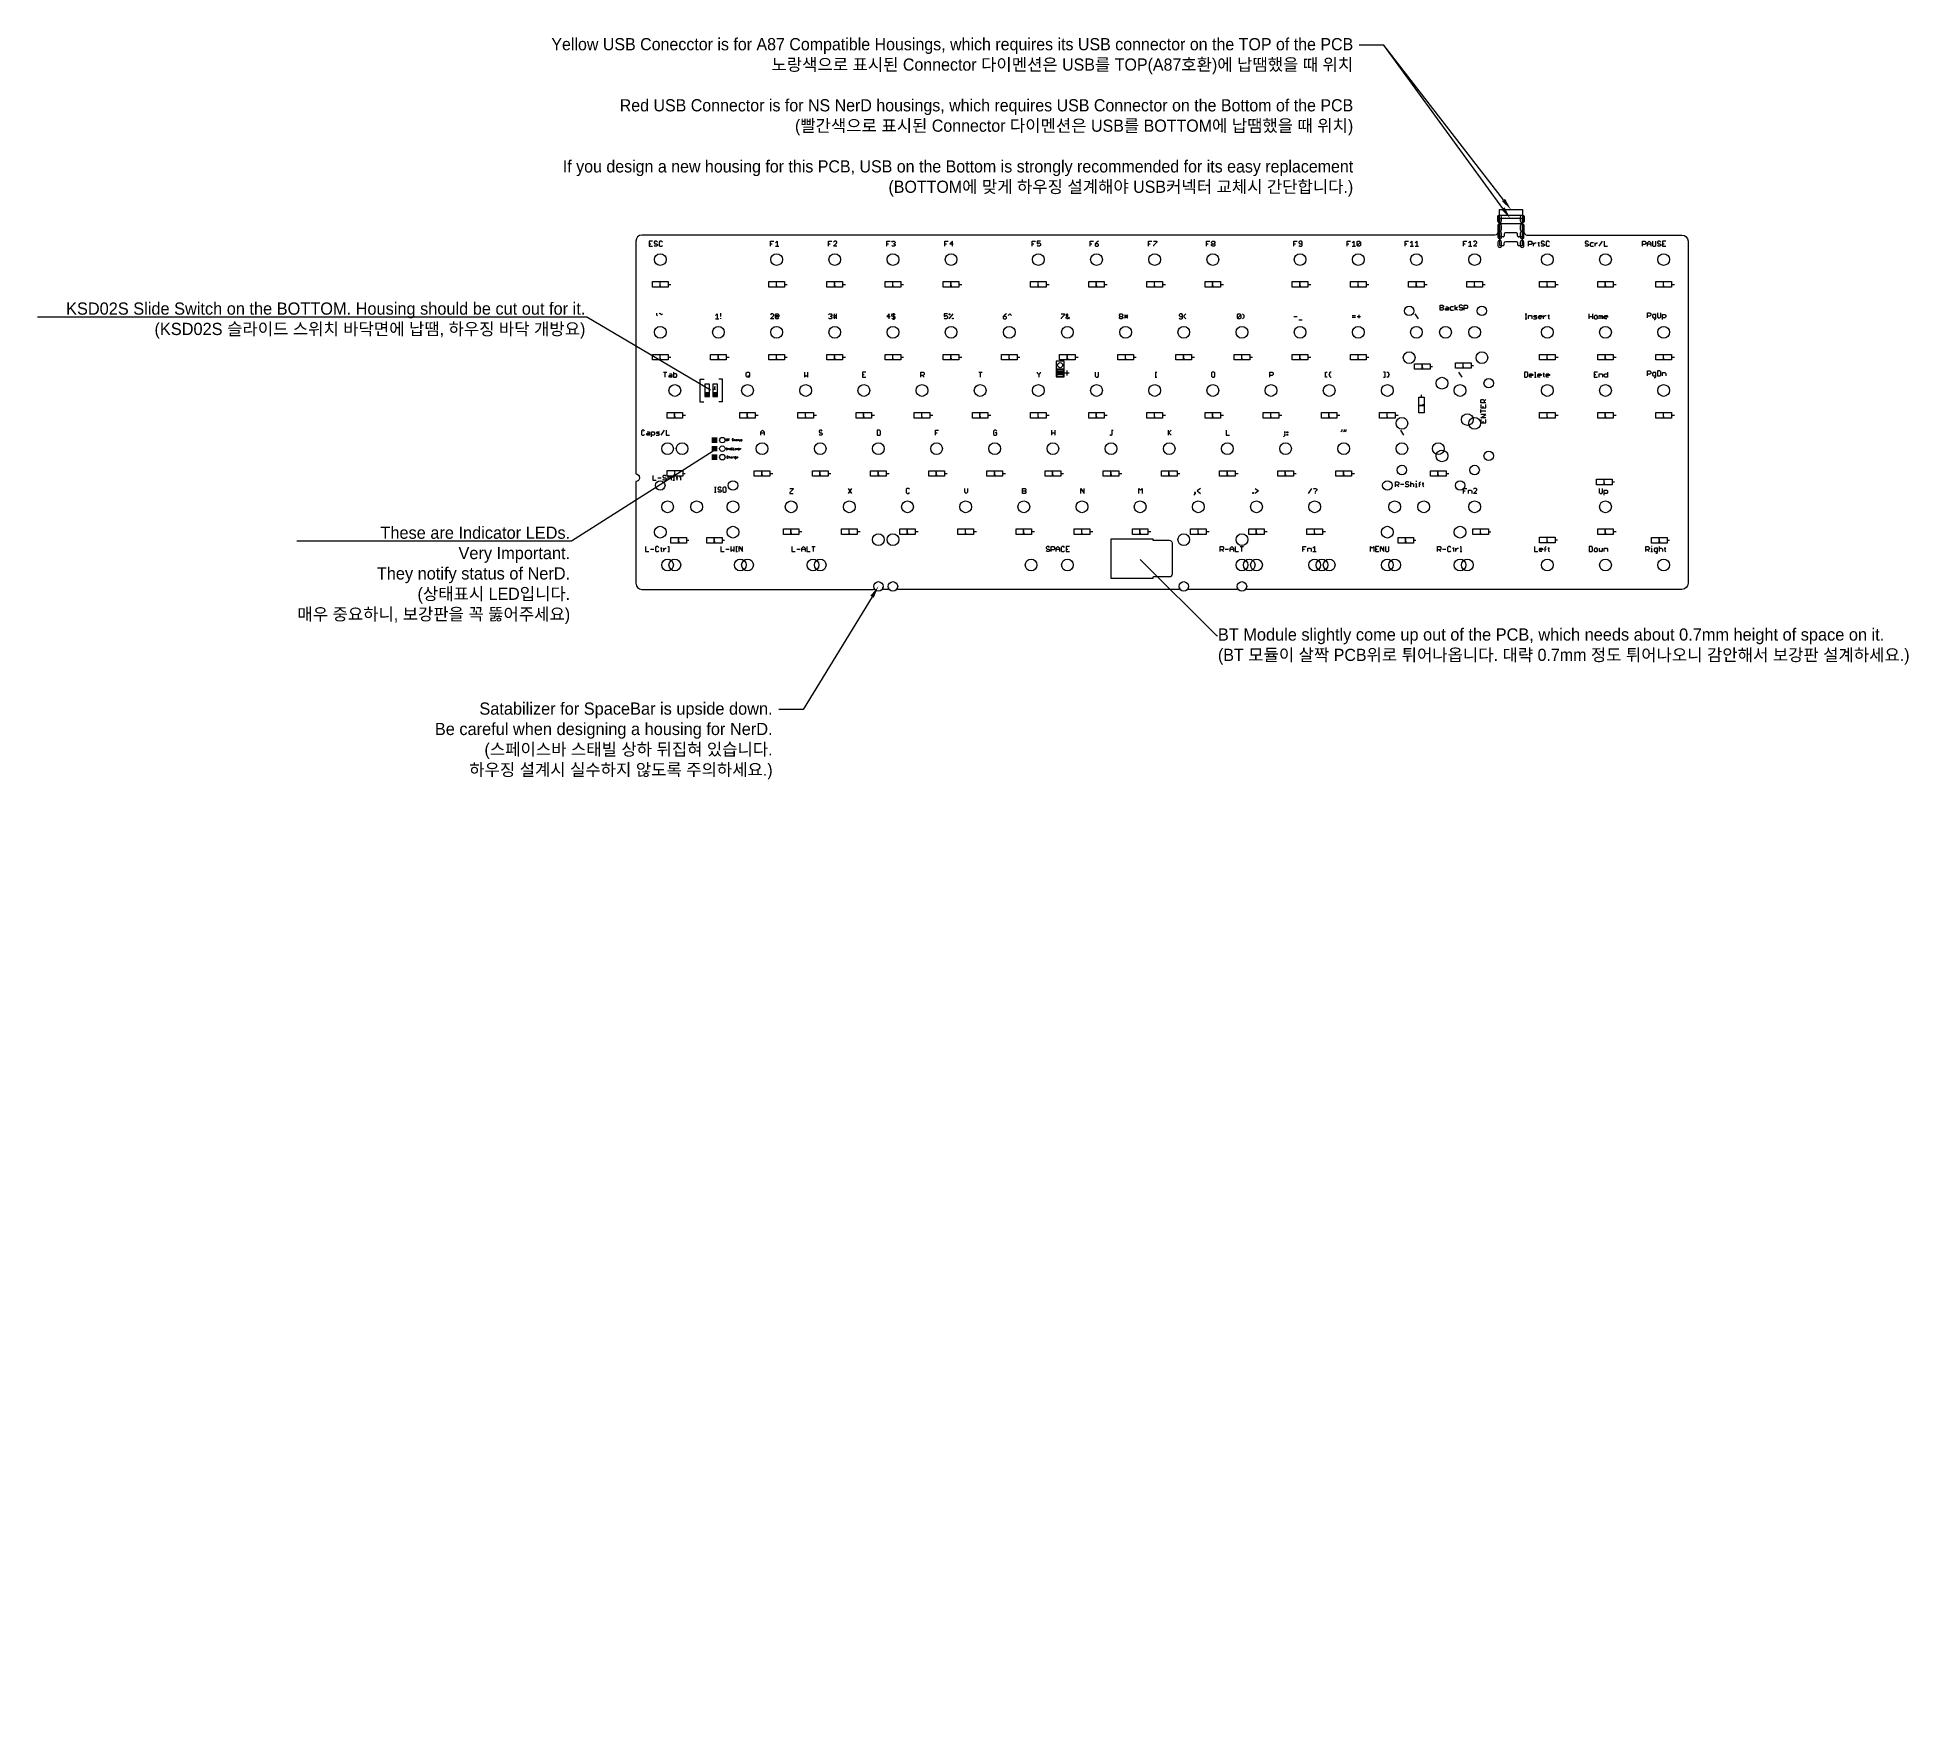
# Model space of a CAD drawing. Extents: x -204 to 409, y -450 to 97.
import ezdxf
from ezdxf import colors
from ezdxf.entities.mleader import LeaderData, LeaderLine
from ezdxf.math import Vec2, Vec3

# ---------------------------------------------------------------- set-up
doc = ezdxf.new("R2010")
doc.units = 0
doc.header["$MEASUREMENT"] = 0
doc.layers.get('0').update_dxf_attribs({"linetype": 'CONTINUOUS'})
for name, color, linetype in [('BT Module', 3, 'CONTINUOUS'), ('Key Name', 253, 'CONTINUOUS'), ('LEDs_PADs', 82, 'CONTINUOUS'), ('On-PCB LEDs', 6, 'CONTINUOUS'), ('OutLine', 7, 'CONTINUOUS'), ('Slide Switch', 5, 'CONTINUOUS'), ('Stabilizers', 1, 'CONTINUOUS'), ('Switches_ETC', 4, 'CONTINUOUS'), ('Switches_Winkey87', 2, 'CONTINUOUS'), ('USB_BOTTOM', 1, 'CONTINUOUS'), ('USB_TOP', 2, 'CONTINUOUS')]:
    doc.layers.add(name, color=color, linetype=linetype)

# ---------------------------------------------------------------- blocks, each defined once
blk = doc.blocks.new('SQUAREP')
blk.add_solid([(-0.5, -0.5), (0.5, -0.5), (-0.5, 0.5), (0.5, 0.5)])
blk = doc.blocks.new('ROUNDP')
blk.add_circle((0, 0), 0.5)
blk = doc.blocks.new('LONGP100')
blk.add_lwpolyline([(-0.5, -0.5), (0.5, -0.5, 1), (0.5, 0.5), (-0.5, 0.5, 1)], format="xyb", close=True)
blk = doc.blocks.new('RECT')
blk.add_solid([(-0.5, -0.5), (0.5, -0.5), (-0.5, 0.5), (0.5, 0.5)])

msp = doc.modelspace()

# ---------------------------------------------------------------- linework, layer by layer
at = {"layer": 'BT Module'}
msp.add_lwpolyline([(147.7, -67.6), (161.2775, -67.6, -0.05608196), (161.3, -67.8), (161.3, -67.9, 0.41421356), (161.5, -68.1), (166.7, -68.1, -0.41421356), (167.6, -69), (167.6, -79.2, -0.41421356), (166.7, -80.1), (161.5, -80.1, 0.41421356), (161.3, -80.3), (161.3, -80.4, -0.05608196), (161.2775, -80.6), (147.7, -80.6)], format="xyb", close=True, dxfattribs=at)
at = {"layer": 'Key Name'}
for p, q in [((-2.5906, 29.8182), (-3.6753, 29.8182)), ((-3.6753, 29.8182), (-3.6753, 28.1912)), ((-3.6753, 29.0047), (-3.1329, 29.0047)), ((-3.6753, 28.1912), (-2.5906, 28.1912)), ((-1.767, 29.8182), (-2.0381, 29.547)), ((-2.0381, 29.547), (-2.0381, 29.2759)), ((-2.0381, 29.2759), (-1.767, 29.0047)), ((-1.767, 28.1912), (-2.0381, 28.4624)), ((-1.2246, 29.8182), (-1.767, 29.8182)), ((-1.767, 29.0047), (-1.2246, 29.0047)), ((-1.2246, 28.1912), (-1.767, 28.1912)), ((-0.9535, 29.547), (-1.2246, 29.8182)), ((-1.2246, 29.0047), (-0.9535, 28.7335)), ((-0.9535, 28.4624), (-1.2246, 28.1912)), ((-0.9535, 28.7335), (-0.9535, 28.4624)), ((-0.1298, 29.8182), (-0.401, 29.547)), ((-0.401, 29.547), (-0.401, 28.4624)), ((-0.401, 28.4624), (-0.1298, 28.1912)), ((0.4125, 29.8182), (-0.1298, 29.8182)), ((-0.1298, 28.1912), (0.4125, 28.1912)), ((0.6837, 29.547), (0.4125, 29.8182)), ((0.4125, 28.1912), (0.6837, 28.4624)), ((36.0619, 28.1912), (36.0619, 29.8182)), ((36.0619, 29.8182), (37.1465, 29.8182)), ((36.0619, 29.0047), (36.6042, 29.0047)), ((37.699, 29.2759), (38.2414, 29.8182)), ((37.699, 28.1912), (38.7837, 28.1912)), ((38.2414, 29.8182), (38.2414, 28.1912)), ((55.1119, 28.1912), (55.1119, 29.8182)), ((55.1119, 29.8182), (56.1965, 29.8182)), ((55.1119, 29.0047), (55.6542, 29.0047)), ((57.0202, 29.8182), (56.749, 29.547)), ((56.749, 28.1912), (57.8337, 29.2759)), ((57.8337, 28.1912), (56.749, 28.1912)), ((57.5625, 29.8182), (57.0202, 29.8182)), ((57.8337, 29.547), (57.5625, 29.8182)), ((57.8337, 29.2759), (57.8337, 29.547)), ((74.1619, 28.1912), (74.1619, 29.8182)), ((74.1619, 29.8182), (75.2465, 29.8182)), ((74.1619, 29.0047), (74.7042, 29.0047)), ((75.799, 29.547), (76.0702, 29.8182)), ((76.0702, 28.1912), (75.799, 28.4624)), ((76.0702, 29.8182), (76.6125, 29.8182)), ((76.6125, 28.1912), (76.0702, 28.1912)), ((76.6125, 29.0047), (76.3414, 29.0047)), ((76.6125, 29.8182), (76.8837, 29.547)), ((76.8837, 29.2759), (76.6125, 29.0047)), ((76.6125, 29.0047), (76.8837, 28.7335)), ((76.8837, 28.4624), (76.6125, 28.1912)), ((76.8837, 29.547), (76.8837, 29.2759)), ((76.8837, 28.7335), (76.8837, 28.4624)), ((93.2119, 28.1912), (93.2119, 29.8182)), ((93.2119, 29.8182), (94.2965, 29.8182)), ((93.2119, 29.0047), (93.7542, 29.0047)), ((95.6625, 29.8182), (94.849, 29.0047)), ((94.849, 29.0047), (95.9337, 29.0047)), ((95.6625, 28.1912), (95.6625, 29.8182)), ((121.7869, 28.1912), (121.7869, 29.8182)), ((121.7869, 29.8182), (122.8715, 29.8182)), ((121.7869, 29.0047), (122.3292, 29.0047)), ((124.5087, 29.8182), (123.424, 29.8182)), ((123.424, 29.8182), (123.424, 29.0047)), ((123.424, 29.0047), (123.9664, 29.2759)), ((123.6952, 28.1912), (123.424, 28.4624)), ((124.2375, 28.1912), (123.6952, 28.1912)), ((123.9664, 29.2759), (124.2375, 29.2759)), ((124.2375, 29.2759), (124.5087, 29.0047)), ((124.5087, 28.4624), (124.2375, 28.1912)), ((124.5087, 29.0047), (124.5087, 28.4624)), ((140.8369, 28.1912), (140.8369, 29.8182)), ((140.8369, 29.8182), (141.9215, 29.8182)), ((140.8369, 29.0047), (141.3792, 29.0047)), ((143.0164, 29.547), (142.474, 29.0047)), ((142.474, 29.0047), (142.474, 28.4624)), ((143.2875, 29.0047), (142.474, 29.0047)), ((142.474, 28.4624), (142.7452, 28.1912)), ((142.7452, 28.1912), (143.2875, 28.1912)), ((143.5587, 29.8182), (143.0164, 29.547)), ((143.5587, 28.7335), (143.2875, 29.0047)), ((143.2875, 28.1912), (143.5587, 28.4624)), ((143.5587, 28.4624), (143.5587, 28.7335)), ((159.8869, 28.1912), (159.8869, 29.8182)), ((159.8869, 29.8182), (160.9715, 29.8182)), ((159.8869, 29.0047), (160.4292, 29.0047)), ((161.524, 29.8182), (162.6087, 29.8182)), ((162.6087, 29.547), (161.524, 28.4624)), ((161.524, 28.4624), (161.524, 28.1912)), ((162.6087, 29.8182), (162.6087, 29.547)), ((178.9369, 28.1912), (178.9369, 29.8182)), ((178.9369, 29.8182), (180.0215, 29.8182)), ((178.9369, 29.0047), (179.4792, 29.0047)), ((180.574, 29.547), (180.8452, 29.8182)), ((180.574, 29.2759), (180.574, 29.547)), ((180.8452, 29.0047), (180.574, 29.2759)), ((180.574, 28.7335), (180.8452, 29.0047)), ((180.574, 28.4624), (180.574, 28.7335)), ((180.8452, 28.1912), (180.574, 28.4624)), ((180.8452, 29.8182), (181.3875, 29.8182)), ((180.8452, 29.0047), (181.3875, 29.0047)), ((181.3875, 28.1912), (180.8452, 28.1912)), ((181.3875, 29.8182), (181.6587, 29.547)), ((181.6587, 29.2759), (181.3875, 29.0047)), ((181.3875, 29.0047), (181.6587, 28.7335)), ((181.6587, 28.4624), (181.3875, 28.1912)), ((181.6587, 29.547), (181.6587, 29.2759)), ((181.6587, 28.7335), (181.6587, 28.4624)), ((207.5119, 28.1912), (207.5119, 29.8182)), ((207.5119, 29.8182), (208.5965, 29.8182)), ((207.5119, 29.0047), (208.0542, 29.0047)), ((209.4202, 29.8182), (209.149, 29.547)), ((209.149, 29.547), (209.149, 29.2759)), ((209.149, 29.2759), (209.4202, 29.0047)), ((209.149, 28.4624), (209.4202, 28.1912)), ((209.9625, 29.8182), (209.4202, 29.8182)), ((209.4202, 29.0047), (210.2337, 29.0047)), ((209.4202, 28.1912), (209.9625, 28.1912)), ((210.2337, 29.547), (209.9625, 29.8182)), ((209.9625, 28.1912), (210.2337, 28.4624)), ((210.2337, 28.4624), (210.2337, 29.547)), ((224.9247, 28.1912), (224.9247, 29.8182)), ((224.9247, 29.8182), (226.0094, 29.8182)), ((224.9247, 29.0047), (225.4671, 29.0047)), ((226.5619, 29.2759), (227.1042, 29.8182)), ((226.5619, 28.1912), (227.6465, 28.1912)), ((227.1042, 29.8182), (227.1042, 28.1912)), ((228.199, 29.547), (228.4702, 29.8182)), ((228.199, 28.4624), (228.199, 29.547)), ((228.199, 28.4624), (229.2837, 29.547)), ((228.4702, 28.1912), (228.199, 28.4624)), ((228.4702, 29.8182), (229.0125, 29.8182)), ((229.0125, 28.1912), (228.4702, 28.1912)), ((229.0125, 29.8182), (229.2837, 29.547)), ((229.2837, 28.4624), (229.0125, 28.1912)), ((229.2837, 29.547), (229.2837, 28.4624)), ((243.9747, 28.1912), (243.9747, 29.8182)), ((243.9747, 29.8182), (245.0594, 29.8182)), ((243.9747, 29.0047), (244.5171, 29.0047)), ((245.6119, 29.2759), (246.1542, 29.8182)), ((245.6119, 28.1912), (246.6965, 28.1912)), ((246.1542, 29.8182), (246.1542, 28.1912)), ((247.249, 29.2759), (247.7914, 29.8182)), ((247.249, 28.1912), (248.3337, 28.1912)), ((247.7914, 29.8182), (247.7914, 28.1912)), ((263.0247, 28.1912), (263.0247, 29.8182)), ((263.0247, 29.8182), (264.1094, 29.8182)), ((263.0247, 29.0047), (263.5671, 29.0047)), ((264.6619, 29.2759), (265.2042, 29.8182)), ((264.6619, 28.1912), (265.7465, 28.1912)), ((265.2042, 29.8182), (265.2042, 28.1912)), ((266.5702, 29.8182), (266.299, 29.547)), ((266.299, 28.1912), (267.3837, 29.2759)), ((267.3837, 28.1912), (266.299, 28.1912)), ((267.1125, 29.8182), (266.5702, 29.8182)), ((267.3837, 29.547), (267.1125, 29.8182)), ((267.3837, 29.2759), (267.3837, 29.547)), ((284.3815, 28.1912), (284.3815, 29.8182)), ((284.3815, 29.8182), (285.195, 29.8182)), ((285.195, 28.7335), (284.3815, 28.7335)), ((285.195, 29.8182), (285.4661, 29.547)), ((285.4661, 29.0047), (285.195, 28.7335)), ((285.4661, 29.547), (285.4661, 29.0047)), ((286.0186, 28.1912), (286.0186, 29.2759)), ((286.0186, 28.7335), (286.561, 29.2759)), ((286.561, 29.2759), (286.8321, 29.2759)), ((287.3829, 29.2759), (287.9253, 29.2759)), ((287.6541, 29.547), (287.6541, 28.4624)), ((287.6541, 28.4624), (287.9253, 28.1912)), ((288.7455, 29.8182), (288.4744, 29.547)), ((288.4744, 29.547), (288.4744, 29.2759)), ((288.4744, 29.2759), (288.7455, 29.0047)), ((288.7455, 28.1912), (288.4744, 28.4624)), ((289.2879, 29.8182), (288.7455, 29.8182)), ((288.7455, 29.0047), (289.2879, 29.0047)), ((289.2879, 28.1912), (288.7455, 28.1912)), ((289.559, 29.547), (289.2879, 29.8182)), ((289.2879, 29.0047), (289.559, 28.7335)), ((289.559, 28.4624), (289.2879, 28.1912)), ((289.559, 28.7335), (289.559, 28.4624)), ((290.3827, 29.8182), (290.1115, 29.547)), ((290.1115, 29.547), (290.1115, 28.4624)), ((290.1115, 28.4624), (290.3827, 28.1912)), ((290.925, 29.8182), (290.3827, 29.8182)), ((290.3827, 28.1912), (290.925, 28.1912)), ((291.1962, 29.547), (290.925, 29.8182)), ((290.925, 28.1912), (291.1962, 28.4624)), ((303.1569, 29.8182), (302.8858, 29.547)), ((302.8858, 29.547), (302.8858, 29.2759)), ((302.8858, 29.2759), (303.1569, 29.0047)), ((303.1569, 28.1912), (302.8858, 28.4624)), ((303.6993, 29.8182), (303.1569, 29.8182)), ((303.1569, 29.0047), (303.6993, 29.0047)), ((303.6993, 28.1912), (303.1569, 28.1912)), ((303.9704, 29.547), (303.6993, 29.8182)), ((303.6993, 29.0047), (303.9704, 28.7335)), ((303.9704, 28.4624), (303.6993, 28.1912)), ((303.9704, 28.7335), (303.9704, 28.4624)), ((304.7941, 29.2759), (304.5229, 29.0047)), ((304.5229, 29.0047), (304.5229, 28.4624)), ((304.5229, 28.4624), (304.7941, 28.1912)), ((305.6076, 29.2759), (304.7941, 29.2759)), ((304.7941, 28.1912), (305.6076, 28.1912)), ((306.1601, 28.1912), (306.1601, 29.2759)), ((306.1601, 28.7335), (306.7024, 29.2759)), ((306.7024, 29.2759), (306.9736, 29.2759)), ((307.5244, 28.1912), (308.609, 29.8182)), ((309.1615, 29.8182), (309.1615, 28.1912)), ((309.1615, 28.1912), (310.2462, 28.1912)), ((321.6629, 28.1912), (321.6629, 29.8182)), ((321.6629, 29.8182), (322.4764, 29.8182)), ((322.4764, 28.7335), (321.6629, 28.7335)), ((322.4764, 29.8182), (322.7476, 29.547)), ((322.7476, 29.0047), (322.4764, 28.7335)), ((322.7476, 29.547), (322.7476, 29.0047)), ((323.3001, 29.2759), (323.8424, 29.8182)), ((323.3001, 28.1912), (323.3001, 29.2759)), ((323.3001, 29.0047), (324.3847, 29.0047)), ((323.8424, 29.8182), (324.3847, 29.2759)), ((324.3847, 29.2759), (324.3847, 28.1912)), ((324.9372, 29.8182), (324.9372, 28.4624)), ((324.9372, 28.4624), (325.2084, 28.1912)), ((325.2084, 28.1912), (325.7507, 28.1912)), ((325.7507, 28.1912), (326.0219, 28.4624)), ((326.0219, 28.4624), (326.0219, 29.8182)), ((326.8455, 29.8182), (326.5744, 29.547)), ((326.5744, 29.547), (326.5744, 29.2759)), ((326.5744, 29.2759), (326.8455, 29.0047)), ((326.8455, 28.1912), (326.5744, 28.4624)), ((327.3879, 29.8182), (326.8455, 29.8182)), ((326.8455, 29.0047), (327.3879, 29.0047)), ((327.3879, 28.1912), (326.8455, 28.1912)), ((327.659, 29.547), (327.3879, 29.8182)), ((327.3879, 29.0047), (327.659, 28.7335)), ((327.659, 28.4624), (327.3879, 28.1912)), ((327.659, 28.7335), (327.659, 28.4624)), ((329.2962, 29.8182), (328.2115, 29.8182)), ((328.2115, 29.8182), (328.2115, 28.1912)), ((328.2115, 29.0047), (328.7539, 29.0047)), ((328.2115, 28.1912), (329.2962, 28.1912)), ((-1.2195, 6.2769), (-1.2195, 5.7345)), ((-0.401, 6.0057), (-0.1298, 6.2769)), ((-0.1298, 6.2769), (0.4125, 5.7345)), ((19.7405, 6.2769), (19.7405, 5.1922)), ((76.3414, 6.2769), (76.3414, 4.1075)), ((255.3861, 7.2787), (255.3861, 8.9057)), ((255.3861, 8.9057), (256.1996, 8.9057)), ((255.3861, 8.0922), (256.1996, 8.0922)), ((256.1996, 7.2787), (255.3861, 7.2787)), ((256.1996, 8.9057), (256.4708, 8.6345)), ((256.4708, 8.3634), (256.1996, 8.0922)), ((256.1996, 8.0922), (256.4708, 7.821)), ((256.4708, 7.5499), (256.1996, 7.2787)), ((256.4708, 8.6345), (256.4708, 8.3634)), ((256.4708, 7.821), (256.4708, 7.5499)), ((257.0233, 7.5499), (257.2944, 7.821)), ((257.2944, 7.2787), (257.0233, 7.5499)), ((257.2944, 8.3634), (257.8368, 8.3634)), ((257.2944, 7.821), (258.1079, 7.821)), ((258.1079, 7.2787), (257.2944, 7.2787)), ((257.8368, 8.3634), (258.1079, 8.0922)), ((258.1079, 8.0922), (258.1079, 7.2787)), ((258.9316, 8.3634), (258.6604, 8.0922)), ((258.6604, 8.0922), (258.6604, 7.5499)), ((258.6604, 7.5499), (258.9316, 7.2787)), ((259.7451, 8.3634), (258.9316, 8.3634)), ((258.9316, 7.2787), (259.7451, 7.2787)), ((260.2976, 7.2787), (260.2976, 8.9057)), ((260.2976, 7.821), (261.1111, 8.3634)), ((261.1111, 7.2787), (260.2976, 7.821)), ((261.933, 8.9057), (261.6619, 8.6345)), ((261.6619, 8.6345), (261.6619, 8.3634)), ((261.6619, 8.3634), (261.933, 8.0922)), ((261.933, 7.2787), (261.6619, 7.5499)), ((262.4754, 8.9057), (261.933, 8.9057)), ((261.933, 8.0922), (262.4754, 8.0922)), ((262.4754, 7.2787), (261.933, 7.2787)), ((262.7465, 8.6345), (262.4754, 8.9057)), ((262.4754, 8.0922), (262.7465, 7.821)), ((262.7465, 7.5499), (262.4754, 7.2787)), ((262.7465, 7.821), (262.7465, 7.5499)), ((263.299, 7.2787), (263.299, 8.9057)), ((263.299, 8.9057), (264.1125, 8.9057)), ((264.1125, 7.821), (263.299, 7.821)), ((264.1125, 8.9057), (264.3837, 8.6345)), ((264.3837, 8.0922), (264.1125, 7.821)), ((264.3837, 8.6345), (264.3837, 8.0922)), ((323.3001, 4.7787), (323.3001, 6.4057)), ((323.3001, 6.4057), (324.1136, 6.4057)), ((324.1136, 6.4057), (324.3847, 6.1345)), ((324.3847, 6.1345), (324.3847, 5.5922)), ((326.5744, 6.4057), (326.5744, 5.0499)), ((327.659, 5.0499), (327.659, 6.4057)), ((-1.2195, 5.7345), (-0.9484, 5.4634)), ((0.4125, 5.7345), (0.6837, 6.0057)), ((18.1033, 5.4634), (18.6456, 6.0057)), ((18.1033, 4.3787), (19.188, 4.3787)), ((18.6456, 6.0057), (18.6456, 4.3787)), ((19.7405, 4.6499), (19.7405, 4.3787)), ((36.333, 6.0057), (36.0619, 5.7345)), ((36.0619, 4.3787), (37.1465, 5.4634)), ((37.1465, 4.3787), (36.0619, 4.3787)), ((36.8754, 6.0057), (36.333, 6.0057)), ((37.1465, 5.7345), (36.8754, 6.0057)), ((37.1465, 5.4634), (37.1465, 5.7345)), ((37.699, 5.7345), (37.9702, 6.0057)), ((37.699, 4.6499), (37.699, 5.7345)), ((37.9702, 4.3787), (37.699, 4.6499)), ((37.9702, 6.0057), (38.5125, 6.0057)), ((37.9702, 4.921), (37.9702, 5.4634)), ((37.9702, 5.4634), (38.5125, 5.4634)), ((38.5125, 4.921), (37.9702, 4.921)), ((38.5125, 4.3787), (37.9702, 4.3787)), ((38.5125, 6.0057), (38.7837, 5.7345)), ((38.5125, 5.4634), (38.5125, 4.921)), ((38.7837, 5.1922), (38.5125, 4.921)), ((38.7837, 4.6499), (38.5125, 4.3787)), ((38.7837, 5.7345), (38.7837, 5.1922)), ((55.1119, 5.7345), (55.383, 6.0057)), ((55.383, 4.3787), (55.1119, 4.6499)), ((55.383, 6.0057), (55.9254, 6.0057)), ((55.9254, 4.3787), (55.383, 4.3787)), ((55.9254, 5.1922), (55.6542, 5.1922)), ((55.9254, 6.0057), (56.1965, 5.7345)), ((56.1965, 5.4634), (55.9254, 5.1922)), ((55.9254, 5.1922), (56.1965, 4.921)), ((56.1965, 4.6499), (55.9254, 4.3787)), ((56.1965, 5.7345), (56.1965, 5.4634)), ((56.1965, 4.921), (56.1965, 4.6499)), ((56.749, 5.4634), (57.5625, 5.4634)), ((56.749, 4.921), (57.8337, 4.921)), ((57.0202, 4.3787), (57.0202, 6.0057)), ((57.5625, 6.0057), (57.5625, 4.3787)), ((57.5625, 5.4634), (57.8337, 5.4634)), ((74.9754, 6.0057), (74.1619, 5.1922)), ((74.1619, 5.1922), (75.2465, 5.1922)), ((74.9754, 4.3787), (74.9754, 6.0057)), ((75.799, 5.7345), (76.0702, 6.0057)), ((75.799, 5.4634), (75.799, 5.7345)), ((76.0702, 5.1922), (75.799, 5.4634)), ((75.799, 4.6499), (76.0702, 4.3787)), ((76.0702, 6.0057), (76.6125, 6.0057)), ((76.6125, 5.1922), (76.0702, 5.1922)), ((76.0702, 4.3787), (76.6125, 4.3787)), ((76.6125, 6.0057), (76.8837, 5.7345)), ((76.8837, 4.921), (76.6125, 5.1922)), ((76.6125, 4.3787), (76.8837, 4.6499)), ((76.8837, 4.6499), (76.8837, 4.921)), ((94.0237, 6.0057), (92.939, 6.0057)), ((92.939, 6.0057), (92.939, 5.1922)), ((92.939, 5.1922), (93.4814, 5.4634)), ((93.2102, 4.3787), (92.939, 4.6499)), ((93.7525, 4.3787), (93.2102, 4.3787)), ((93.4814, 5.4634), (93.7525, 5.4634)), ((93.7525, 5.4634), (94.0237, 5.1922)), ((94.0237, 4.6499), (93.7525, 4.3787)), ((94.0237, 5.1922), (94.0237, 4.6499)), ((94.5762, 6.0057), (94.8473, 6.0057)), ((94.5762, 5.7345), (94.5762, 6.0057)), ((94.5762, 4.3787), (95.932, 6.0057)), ((94.8473, 5.7345), (94.5762, 5.7345)), ((94.8473, 6.0057), (94.8473, 5.7345)), ((95.6608, 4.3787), (95.6608, 4.6499)), ((95.6608, 4.6499), (95.932, 4.6499)), ((95.932, 4.3787), (95.6608, 4.3787)), ((95.932, 4.6499), (95.932, 4.3787)), ((112.8042, 5.7345), (112.2619, 5.1922)), ((112.2619, 5.1922), (112.2619, 4.6499)), ((113.0754, 5.1922), (112.2619, 5.1922)), ((112.2619, 4.6499), (112.533, 4.3787)), ((112.533, 4.3787), (113.0754, 4.3787)), ((113.3465, 6.0057), (112.8042, 5.7345)), ((113.3465, 4.921), (113.0754, 5.1922)), ((113.0754, 4.3787), (113.3465, 4.6499)), ((113.3465, 4.6499), (113.3465, 4.921)), ((113.899, 5.4634), (114.4414, 6.0057)), ((114.4414, 6.0057), (114.9837, 5.4634)), ((131.3119, 6.0057), (132.3965, 6.0057)), ((132.3965, 5.7345), (131.3119, 4.6499)), ((131.3119, 4.6499), (131.3119, 4.3787)), ((132.3965, 6.0057), (132.3965, 5.7345)), ((133.2202, 6.0057), (132.949, 5.7345)), ((132.949, 5.7345), (132.949, 5.4634)), ((132.949, 4.921), (133.4914, 5.4634)), ((132.949, 5.4634), (134.0337, 4.3787)), ((132.949, 4.6499), (132.949, 4.921)), ((133.2202, 4.3787), (132.949, 4.6499)), ((133.4914, 5.7345), (133.2202, 6.0057)), ((133.4914, 4.3787), (133.2202, 4.3787)), ((133.4914, 5.4634), (133.4914, 5.7345)), ((134.0337, 4.921), (133.4914, 4.3787)), ((150.3619, 5.7345), (150.633, 6.0057)), ((150.3619, 5.4634), (150.3619, 5.7345)), ((150.633, 5.1922), (150.3619, 5.4634)), ((150.3619, 4.921), (150.633, 5.1922)), ((150.3619, 4.6499), (150.3619, 4.921)), ((150.633, 4.3787), (150.3619, 4.6499)), ((150.633, 6.0057), (151.1754, 6.0057)), ((150.633, 5.1922), (151.1754, 5.1922)), ((151.1754, 4.3787), (150.633, 4.3787)), ((151.1754, 6.0057), (151.4465, 5.7345)), ((151.4465, 5.4634), (151.1754, 5.1922)), ((151.1754, 5.1922), (151.4465, 4.921)), ((151.4465, 4.6499), (151.1754, 4.3787)), ((151.4465, 5.7345), (151.4465, 5.4634)), ((151.4465, 4.921), (151.4465, 4.6499)), ((151.999, 5.7345), (153.0837, 4.6499)), ((151.999, 4.6499), (153.0837, 5.7345)), ((151.999, 5.1922), (153.0837, 5.1922)), ((152.5414, 4.6499), (152.5414, 5.7345)), ((170.2288, 6.0057), (169.9576, 5.7345)), ((169.9576, 5.7345), (169.9576, 5.4634)), ((169.9576, 5.4634), (170.2288, 5.1922)), ((169.9576, 4.6499), (170.2288, 4.3787)), ((170.7711, 6.0057), (170.2288, 6.0057)), ((170.2288, 5.1922), (171.0423, 5.1922)), ((170.2288, 4.3787), (170.7711, 4.3787)), ((171.0423, 5.7345), (170.7711, 6.0057)), ((170.7711, 4.3787), (171.0423, 4.6499)), ((171.0423, 4.6499), (171.0423, 5.7345)), ((171.5948, 5.4634), (172.1371, 6.0057)), ((171.5948, 4.921), (171.5948, 5.4634)), ((172.1371, 4.3787), (171.5948, 4.921)), ((189.0076, 5.7345), (189.2788, 6.0057)), ((189.0076, 4.6499), (189.0076, 5.7345)), ((189.0076, 4.6499), (190.0923, 5.7345)), ((189.2788, 4.3787), (189.0076, 4.6499)), ((189.2788, 6.0057), (189.8211, 6.0057)), ((189.8211, 4.3787), (189.2788, 4.3787)), ((189.8211, 6.0057), (190.0923, 5.7345)), ((190.0923, 4.6499), (189.8211, 4.3787)), ((190.0923, 5.7345), (190.0923, 4.6499)), ((191.1871, 5.4634), (190.6448, 6.0057)), ((190.6448, 4.3787), (191.1871, 4.921)), ((191.1871, 4.921), (191.1871, 5.4634)), ((207.5119, 5.1922), (208.5965, 5.1922)), ((209.149, 4.1075), (210.2337, 4.1075)), ((226.5619, 5.4634), (227.6465, 5.4634)), ((226.5619, 4.921), (227.6465, 4.921)), ((228.199, 5.1922), (229.2837, 5.1922)), ((228.7414, 5.7345), (228.7414, 4.6499)), ((248.3337, 4.3787), (247.249, 6.0057)), ((283.29, 6.0057), (283.8324, 6.0057)), ((283.29, 4.3787), (283.8324, 4.3787)), ((283.5612, 4.3787), (283.5612, 6.0057)), ((284.3815, 4.3787), (284.3815, 5.4634)), ((284.3815, 5.4634), (285.195, 5.4634)), ((285.195, 5.4634), (285.4661, 5.1922)), ((285.4661, 5.1922), (285.4661, 4.3787)), ((286.0186, 5.1922), (286.2898, 5.4634)), ((286.2898, 4.921), (286.0186, 5.1922)), ((286.0186, 4.3787), (286.8321, 4.3787)), ((286.2898, 5.4634), (287.1033, 5.4634)), ((286.8321, 4.921), (286.2898, 4.921)), ((287.1033, 4.6499), (286.8321, 4.921)), ((286.8321, 4.3787), (287.1033, 4.6499)), ((287.6558, 5.1922), (287.927, 5.4634)), ((287.6558, 4.6499), (287.6558, 5.1922)), ((288.7405, 4.921), (287.6558, 4.921)), ((287.927, 4.3787), (287.6558, 4.6499)), ((287.927, 5.4634), (288.4693, 5.4634)), ((288.4693, 4.3787), (287.927, 4.3787)), ((288.4693, 5.4634), (288.7405, 5.1922)), ((288.7405, 5.1922), (288.7405, 4.921)), ((289.293, 4.3787), (289.293, 5.4634)), ((289.293, 4.921), (289.8353, 5.4634)), ((289.8353, 5.4634), (290.1064, 5.4634)), ((290.6572, 5.4634), (291.1996, 5.4634)), ((290.9284, 5.7345), (290.9284, 4.6499)), ((290.9284, 4.6499), (291.1996, 4.3787)), ((304.2501, 4.3787), (304.2501, 6.0057)), ((304.2501, 5.1922), (305.3347, 5.1922)), ((305.3347, 6.0057), (305.3347, 4.3787)), ((306.1584, 5.4634), (305.8872, 5.1922)), ((305.8872, 5.1922), (305.8872, 4.6499)), ((305.8872, 4.6499), (306.1584, 4.3787)), ((306.7007, 5.4634), (306.1584, 5.4634)), ((306.1584, 4.3787), (306.7007, 4.3787)), ((306.9719, 5.1922), (306.7007, 5.4634)), ((306.7007, 4.3787), (306.9719, 4.6499)), ((306.9719, 4.6499), (306.9719, 5.1922)), ((307.5244, 4.3787), (307.5244, 5.4634)), ((307.5244, 5.4634), (307.7955, 5.4634)), ((307.7955, 5.4634), (308.0667, 5.1922)), ((308.0667, 5.1922), (308.3379, 5.4634)), ((308.0667, 5.1922), (308.0667, 4.3787)), ((308.3379, 5.4634), (308.609, 5.1922)), ((308.609, 5.1922), (308.609, 4.3787)), ((309.1615, 5.1922), (309.4327, 5.4634)), ((309.1615, 4.6499), (309.1615, 5.1922)), ((310.2462, 4.921), (309.1615, 4.921)), ((309.4327, 4.3787), (309.1615, 4.6499)), ((309.4327, 5.4634), (309.975, 5.4634)), ((309.975, 4.3787), (309.4327, 4.3787)), ((309.975, 5.4634), (310.2462, 5.1922)), ((310.2462, 5.1922), (310.2462, 4.921)), ((324.1136, 5.321), (323.3001, 5.321)), ((324.3847, 5.5922), (324.1136, 5.321)), ((325.2084, 5.8634), (324.9372, 5.5922)), ((324.9372, 5.5922), (324.9372, 5.0499)), ((324.9372, 5.0499), (325.2084, 4.7787)), ((326.0219, 5.8634), (325.2084, 5.8634)), ((325.2084, 4.7787), (326.0219, 4.7787)), ((325.4796, 4.2364), (325.7507, 4.2364)), ((325.7507, 4.2364), (326.0219, 4.5075)), ((326.0219, 4.5075), (326.0219, 5.8634)), ((326.5744, 5.0499), (326.8455, 4.7787)), ((326.8455, 4.7787), (327.3879, 4.7787)), ((327.3879, 4.7787), (327.659, 5.0499)), ((328.2115, 4.2364), (328.2115, 5.8634)), ((328.2115, 5.8634), (329.025, 5.8634)), ((329.025, 4.7787), (328.2115, 4.7787)), ((329.025, 5.8634), (329.2962, 5.5922)), ((329.2962, 5.0499), (329.025, 4.7787)), ((329.2962, 5.5922), (329.2962, 5.0499)), ((132.2403, -9.4386), (129.6403, -9.4386)), ((129.6403, -9.4386), (129.6403, -12.0386)), ((129.6403, -12.0386), (129.6403, -14.6386)), ((132.2403, -12.0386), (129.6403, -12.0386)), ((132.1403, -12.1386), (129.7403, -12.1386)), ((129.7403, -12.1386), (129.7403, -14.5386)), ((132.0403, -12.2136), (129.8403, -12.2136)), ((129.8403, -12.2136), (129.8403, -14.4386)), ((132.0403, -14.4386), (132.0403, -12.2136)), ((132.1403, -14.5386), (132.1403, -12.1386)), ((132.2403, -12.0386), (132.2403, -9.4386)), ((132.2403, -14.5386), (132.2403, -12.0386)), ((1.0872, -13.0443), (2.1719, -13.0443)), ((1.6296, -14.6713), (1.6296, -13.0443)), ((2.7244, -14.4001), (2.9955, -14.129)), ((2.9955, -14.6713), (2.7244, -14.4001)), ((2.9955, -13.5866), (3.5379, -13.5866)), ((2.9955, -14.129), (3.809, -14.129)), ((3.809, -14.6713), (2.9955, -14.6713)), ((3.5379, -13.5866), (3.809, -13.8578)), ((3.809, -13.8578), (3.809, -14.6713)), ((4.3615, -13.0443), (4.3615, -14.6713)), ((5.175, -13.5866), (4.3615, -13.5866)), ((4.3615, -14.6713), (5.175, -14.6713)), ((5.4462, -13.8578), (5.175, -13.5866)), ((5.175, -14.6713), (5.4462, -14.4001)), ((5.4462, -14.4001), (5.4462, -13.8578)), ((28.174, -13.3155), (28.4452, -13.0443)), ((28.174, -14.4001), (28.174, -13.3155)), ((28.4452, -14.6713), (28.174, -14.4001)), ((28.4452, -13.0443), (28.9875, -13.0443)), ((28.9875, -14.6713), (28.4452, -14.6713)), ((28.7164, -14.129), (29.2587, -14.6713)), ((28.9875, -13.0443), (29.2587, -13.3155)), ((29.2587, -14.4001), (28.9875, -14.6713)), ((29.2587, -13.3155), (29.2587, -14.4001)), ((47.224, -13.0443), (47.224, -14.6713)), ((47.224, -14.6713), (47.7664, -14.129)), ((47.7664, -14.129), (48.3087, -14.6713)), ((48.3087, -14.6713), (48.3087, -13.0443)), ((67.3587, -13.0443), (66.274, -13.0443)), ((66.274, -13.0443), (66.274, -14.6713)), ((66.274, -13.8578), (66.8164, -13.8578)), ((66.274, -14.6713), (67.3587, -14.6713)), ((85.324, -14.6713), (85.324, -13.0443)), ((85.324, -13.0443), (86.1375, -13.0443)), ((86.1375, -14.129), (85.324, -14.129)), ((85.8664, -14.129), (86.4087, -14.6713)), ((86.1375, -13.0443), (86.4087, -13.3155)), ((86.4087, -13.8578), (86.1375, -14.129)), ((86.4087, -13.3155), (86.4087, -13.8578)), ((104.374, -13.0443), (105.4587, -13.0443)), ((104.9164, -14.6713), (104.9164, -13.0443)), ((123.424, -13.0443), (123.424, -13.3155)), ((123.424, -13.3155), (123.9664, -13.8578)), ((123.9664, -13.8578), (124.5087, -13.3155)), ((123.9664, -13.8578), (123.9664, -14.6713)), ((124.5087, -13.3155), (124.5087, -13.0443)), ((129.6403, -14.6386), (132.2403, -14.6386)), ((129.7403, -14.5386), (132.1403, -14.5386)), ((129.8403, -14.4386), (132.0403, -14.4386)), ((132.2403, -14.5386), (132.1403, -14.5386)), ((132.2403, -14.6386), (132.2403, -14.5386)), ((132.3313, -13.3326), (133.8905, -13.3326)), ((133.1109, -12.553), (133.1109, -14.1122)), ((142.474, -13.0443), (142.474, -14.4001)), ((142.474, -14.4001), (142.7452, -14.6713)), ((142.7452, -14.6713), (143.2875, -14.6713)), ((143.2875, -14.6713), (143.5587, -14.4001)), ((143.5587, -14.4001), (143.5587, -13.0443)), ((162.0698, -13.0443), (162.6121, -13.0443)), ((162.0698, -14.6713), (162.6121, -14.6713)), ((162.3409, -14.6713), (162.3409, -13.0443)), ((180.8452, -13.0443), (180.574, -13.3155)), ((180.574, -13.3155), (180.574, -14.4001)), ((180.574, -14.4001), (180.8452, -14.6713)), ((181.3875, -13.0443), (180.8452, -13.0443)), ((180.8452, -14.6713), (181.3875, -14.6713)), ((181.6587, -13.3155), (181.3875, -13.0443)), ((181.3875, -14.6713), (181.6587, -14.4001)), ((181.6587, -14.4001), (181.6587, -13.3155)), ((199.624, -14.6713), (199.624, -13.0443)), ((199.624, -13.0443), (200.4375, -13.0443)), ((200.4375, -14.129), (199.624, -14.129)), ((200.4375, -13.0443), (200.7087, -13.3155)), ((200.7087, -13.8578), (200.4375, -14.129)), ((200.7087, -13.3155), (200.7087, -13.8578)), ((217.8555, -14.6713), (217.8555, -13.0443)), ((217.8555, -13.0443), (218.3978, -13.0443)), ((218.3978, -14.6713), (217.8555, -14.6713)), ((219.2181, -13.5866), (218.9469, -13.8578)), ((218.9469, -13.8578), (219.2181, -14.129)), ((219.4892, -13.0443), (219.2181, -13.3155)), ((219.2181, -13.3155), (219.2181, -13.5866)), ((219.2181, -14.129), (219.2181, -14.4001)), ((219.2181, -14.4001), (219.4892, -14.6713)), ((219.7604, -13.0443), (219.4892, -13.0443)), ((219.4892, -14.6713), (219.7604, -14.6713)), ((237.4478, -13.0443), (236.9055, -13.0443)), ((236.9055, -14.6713), (237.4478, -14.6713)), ((237.4478, -14.6713), (237.4478, -13.0443)), ((237.9969, -13.0443), (238.2681, -13.0443)), ((238.2681, -14.6713), (237.9969, -14.6713)), ((238.2681, -13.0443), (238.5392, -13.3155)), ((238.5392, -14.4001), (238.2681, -14.6713)), ((238.5392, -13.3155), (238.5392, -13.5866)), ((238.5392, -13.5866), (238.8104, -13.8578)), ((238.8104, -13.8578), (238.5392, -14.129)), ((238.5392, -14.129), (238.5392, -14.4001)), ((262.6212, -14.6713), (261.5365, -13.0443)), ((283.0172, -13.0443), (283.0172, -14.6713)), ((283.8307, -13.0443), (283.0172, -13.0443)), ((283.0172, -14.6713), (283.8307, -14.6713)), ((284.1018, -13.3155), (283.8307, -13.0443)), ((283.8307, -14.6713), (284.1018, -14.4001)), ((284.1018, -14.4001), (284.1018, -13.3155)), ((284.6543, -13.8578), (284.9255, -13.5866)), ((284.6543, -14.4001), (284.6543, -13.8578)), ((285.739, -14.129), (284.6543, -14.129)), ((284.9255, -14.6713), (284.6543, -14.4001)), ((284.9255, -13.5866), (285.4678, -13.5866)), ((285.4678, -14.6713), (284.9255, -14.6713)), ((285.4678, -13.5866), (285.739, -13.8578)), ((285.739, -13.8578), (285.739, -14.129)), ((286.2915, -13.0443), (286.5627, -13.0443)), ((286.2915, -14.6713), (286.8338, -14.6713)), ((286.5627, -13.0443), (286.5627, -14.6713)), ((287.3829, -13.8578), (287.6541, -13.5866)), ((287.3829, -14.4001), (287.3829, -13.8578)), ((288.4676, -14.129), (287.3829, -14.129)), ((287.6541, -14.6713), (287.3829, -14.4001)), ((287.6541, -13.5866), (288.1964, -13.5866)), ((288.1964, -14.6713), (287.6541, -14.6713)), ((288.1964, -13.5866), (288.4676, -13.8578)), ((288.4676, -13.8578), (288.4676, -14.129)), ((289.0201, -13.5866), (289.5624, -13.5866)), ((289.2913, -13.3155), (289.2913, -14.4001)), ((289.2913, -14.4001), (289.5624, -14.6713)), ((290.1115, -13.8578), (290.3827, -13.5866)), ((290.1115, -14.4001), (290.1115, -13.8578)), ((291.1962, -14.129), (290.1115, -14.129)), ((290.3827, -14.6713), (290.1115, -14.4001)), ((290.3827, -13.5866), (290.925, -13.5866)), ((290.925, -14.6713), (290.3827, -14.6713)), ((290.925, -13.5866), (291.1962, -13.8578)), ((291.1962, -13.8578), (291.1962, -14.129)), ((306.9719, -13.0443), (305.8872, -13.0443)), ((305.8872, -13.0443), (305.8872, -14.6713)), ((305.8872, -13.8578), (306.4296, -13.8578)), ((305.8872, -14.6713), (306.9719, -14.6713)), ((307.5244, -14.6713), (307.5244, -13.5866)), ((307.5244, -13.5866), (308.3379, -13.5866)), ((308.3379, -13.5866), (308.609, -13.8578)), ((308.609, -13.8578), (308.609, -14.6713)), ((309.1615, -13.8578), (309.4327, -13.5866)), ((309.1615, -14.4001), (309.1615, -13.8578)), ((309.4327, -14.6713), (309.1615, -14.4001)), ((309.4327, -13.5866), (310.2462, -13.5866)), ((310.2462, -14.6713), (309.4327, -14.6713)), ((310.2462, -13.0443), (310.2462, -14.6713)), ((323.3001, -14.2713), (323.3001, -12.6443)), ((323.3001, -12.6443), (324.1136, -12.6443)), ((324.1136, -13.729), (323.3001, -13.729)), ((324.1136, -12.6443), (324.3847, -12.9155)), ((324.3847, -13.4578), (324.1136, -13.729)), ((324.3847, -12.9155), (324.3847, -13.4578)), ((325.2084, -13.1866), (324.9372, -13.4578)), ((324.9372, -13.4578), (324.9372, -14.0001)), ((324.9372, -14.0001), (325.2084, -14.2713)), ((326.0219, -13.1866), (325.2084, -13.1866)), ((325.2084, -14.2713), (326.0219, -14.2713)), ((325.4796, -14.8136), (325.7507, -14.8136)), ((325.7507, -14.8136), (326.0219, -14.5425)), ((326.0219, -14.5425), (326.0219, -13.1866)), ((326.5744, -12.6443), (326.5744, -14.2713)), ((327.3879, -12.6443), (326.5744, -12.6443)), ((326.5744, -14.2713), (327.3879, -14.2713)), ((327.659, -12.9155), (327.3879, -12.6443)), ((327.3879, -14.2713), (327.659, -14.0001)), ((327.659, -14.0001), (327.659, -12.9155)), ((328.2115, -14.2713), (328.2115, -13.1866)), ((328.2115, -13.1866), (329.025, -13.1866)), ((329.025, -13.1866), (329.2962, -13.4578)), ((329.2962, -13.4578), (329.2962, -14.2713)), ((268.6961, -22.2967), (268.9672, -22.0255)), ((268.6961, -23.1102), (268.6961, -22.2967)), ((270.3231, -23.1102), (268.6961, -23.1102)), ((268.6961, -23.6627), (268.6961, -24.7473)), ((268.9672, -22.0255), (269.5096, -22.0255)), ((269.5096, -22.0255), (269.7807, -22.2967)), ((269.5096, -24.7473), (269.5096, -24.205)), ((269.7807, -22.5678), (270.3231, -22.0255)), ((269.7807, -22.2967), (269.7807, -23.1102)), ((270.3231, -24.7473), (270.3231, -23.6627)), ((268.6961, -24.7473), (270.3231, -24.7473)), ((268.6961, -26.3845), (268.6961, -25.2998)), ((270.3231, -25.8422), (268.6961, -25.8422)), ((268.6961, -28.0216), (270.3231, -26.937)), ((270.3231, -26.937), (268.6961, -26.937)), ((270.3231, -28.0216), (268.6961, -28.0216)), ((268.6961, -28.5741), (268.6961, -29.6588)), ((268.6961, -29.6588), (270.3231, -29.6588)), ((269.5096, -29.6588), (269.5096, -29.1165)), ((270.3231, -29.6588), (270.3231, -28.5741)), ((-5.9343, -32.0943), (-6.2055, -32.3655)), ((-6.2055, -32.3655), (-6.2055, -33.4501)), ((-6.2055, -33.4501), (-5.9343, -33.7213)), ((-5.392, -32.0943), (-5.9343, -32.0943)), ((-5.9343, -33.7213), (-5.392, -33.7213)), ((-5.1208, -32.3655), (-5.392, -32.0943)), ((-5.392, -33.7213), (-5.1208, -33.4501)), ((-4.5683, -33.4501), (-4.2972, -33.179)), ((-4.2972, -33.7213), (-4.5683, -33.4501)), ((-4.2972, -32.6366), (-3.7549, -32.6366)), ((-4.2972, -33.179), (-3.4837, -33.179)), ((-3.4837, -33.7213), (-4.2972, -33.7213)), ((-3.7549, -32.6366), (-3.4837, -32.9078)), ((-3.4837, -32.9078), (-3.4837, -33.7213)), ((-2.9312, -34.2636), (-2.9312, -32.6366)), ((-2.9312, -32.6366), (-2.1177, -32.6366)), ((-2.1177, -33.7213), (-2.9312, -33.7213)), ((-2.1177, -32.6366), (-1.8465, -32.9078)), ((-1.8465, -33.4501), (-2.1177, -33.7213)), ((-1.8465, -32.9078), (-1.8465, -33.4501)), ((-1.294, -32.9078), (-1.0229, -32.6366)), ((-1.0229, -33.179), (-1.294, -32.9078)), ((-1.294, -33.7213), (-0.4805, -33.7213)), ((-1.0229, -32.6366), (-0.2094, -32.6366)), ((-0.4805, -33.179), (-1.0229, -33.179)), ((-0.2094, -33.4501), (-0.4805, -33.179)), ((-0.4805, -33.7213), (-0.2094, -33.4501)), ((0.3431, -33.7213), (1.4278, -32.0943)), ((1.9803, -32.0943), (1.9803, -33.7213)), ((1.9803, -33.7213), (3.0649, -33.7213)), ((21.6354, -35.5446), (21.6354, -34.8948)), ((21.6354, -34.8948), (21.9603, -34.8948)), ((21.6354, -35.2197), (21.9603, -35.2197)), ((21.9603, -35.5446), (21.6354, -35.5446)), ((21.9603, -34.8948), (22.0686, -35.0031)), ((22.0686, -35.1114), (21.9603, -35.2197)), ((21.9603, -35.2197), (22.0686, -35.328)), ((22.0686, -35.4363), (21.9603, -35.5446)), ((22.0686, -35.0031), (22.0686, -35.1114)), ((22.0686, -35.328), (22.0686, -35.4363)), ((22.2799, -34.8948), (22.7131, -34.8948)), ((22.4965, -35.5446), (22.4965, -34.8948)), ((23.6773, -34.8948), (23.5691, -35.0031)), ((23.5691, -35.0031), (23.5691, -35.1114)), ((23.5691, -35.1114), (23.6773, -35.2197)), ((23.6773, -35.5446), (23.5691, -35.4363)), ((23.8939, -34.8948), (23.6773, -34.8948)), ((23.6773, -35.2197), (23.8939, -35.2197)), ((23.8939, -35.5446), (23.6773, -35.5446)), ((24.0022, -35.0031), (23.8939, -34.8948)), ((23.8939, -35.2197), (24.0022, -35.328)), ((24.0022, -35.4363), (23.8939, -35.5446)), ((24.0022, -35.328), (24.0022, -35.4363)), ((24.2136, -35.1114), (24.4302, -35.1114)), ((24.3219, -35.0031), (24.3219, -35.4363)), ((24.3219, -35.4363), (24.4302, -35.5446)), ((24.6433, -35.4363), (24.7516, -35.328)), ((24.7516, -35.5446), (24.6433, -35.4363)), ((24.7516, -35.1114), (24.9682, -35.1114)), ((24.7516, -35.328), (25.0765, -35.328)), ((25.0765, -35.5446), (24.7516, -35.5446)), ((24.9682, -35.1114), (25.0765, -35.2197)), ((25.0765, -35.2197), (25.0765, -35.5446)), ((25.2879, -35.1114), (25.5044, -35.1114)), ((25.3961, -35.0031), (25.3961, -35.4363)), ((25.3961, -35.4363), (25.5044, -35.5446)), ((25.7176, -35.1114), (25.7176, -35.4363)), ((25.7176, -35.4363), (25.8258, -35.5446)), ((25.8258, -35.5446), (26.1507, -35.5446)), ((26.1507, -35.5446), (26.1507, -35.1114)), ((26.3621, -35.2197), (26.4704, -35.1114)), ((26.4704, -35.328), (26.3621, -35.2197)), ((26.3621, -35.5446), (26.687, -35.5446)), ((26.4704, -35.1114), (26.7953, -35.1114)), ((26.687, -35.328), (26.4704, -35.328)), ((26.7953, -35.4363), (26.687, -35.328)), ((26.687, -35.5446), (26.7953, -35.4363)), ((32.9365, -32.6366), (33.4789, -32.0943)), ((32.9365, -33.7213), (32.9365, -32.6366)), ((32.9365, -32.9078), (34.0212, -32.9078)), ((33.4789, -32.0943), (34.0212, -32.6366)), ((34.0212, -32.6366), (34.0212, -33.7213)), ((52.2577, -32.0943), (51.9865, -32.3655)), ((51.9865, -32.3655), (51.9865, -32.6366)), ((51.9865, -32.6366), (52.2577, -32.9078)), ((52.2577, -33.7213), (51.9865, -33.4501)), ((52.8, -32.0943), (52.2577, -32.0943)), ((52.2577, -32.9078), (52.8, -32.9078)), ((52.8, -33.7213), (52.2577, -33.7213)), ((53.0712, -32.3655), (52.8, -32.0943)), ((52.8, -32.9078), (53.0712, -33.179)), ((53.0712, -33.4501), (52.8, -33.7213)), ((53.0712, -33.179), (53.0712, -33.4501)), ((71.0365, -32.0943), (71.0365, -33.7213)), ((71.85, -32.0943), (71.0365, -32.0943)), ((71.0365, -33.7213), (71.85, -33.7213)), ((72.1212, -32.3655), (71.85, -32.0943)), ((71.85, -33.7213), (72.1212, -33.4501)), ((72.1212, -33.4501), (72.1212, -32.3655)), ((90.0865, -33.7213), (90.0865, -32.0943)), ((90.0865, -32.0943), (91.1712, -32.0943)), ((90.0865, -32.9078), (90.6289, -32.9078)), ((109.4077, -32.0943), (109.1365, -32.3655)), ((109.1365, -32.3655), (109.1365, -33.4501)), ((109.1365, -33.4501), (109.4077, -33.7213)), ((109.95, -32.0943), (109.4077, -32.0943)), ((109.4077, -33.7213), (109.95, -33.7213)), ((110.2212, -32.9078), (109.6789, -32.9078)), ((110.2212, -32.3655), (109.95, -32.0943)), ((109.95, -33.7213), (110.2212, -33.4501)), ((110.2212, -33.4501), (110.2212, -32.9078)), ((128.1865, -33.7213), (128.1865, -32.0943)), ((128.1865, -32.9078), (129.2712, -32.9078)), ((129.2712, -32.0943), (129.2712, -33.7213)), ((147.2365, -33.4501), (147.5077, -33.7213)), ((147.5077, -33.7213), (147.7789, -33.7213)), ((147.7789, -32.0943), (148.3212, -32.0943)), ((147.7789, -33.7213), (148.05, -33.4501)), ((148.05, -33.4501), (148.05, -32.0943)), ((166.2865, -32.0943), (166.2865, -33.7213)), ((166.2865, -33.179), (167.3712, -32.0943)), ((166.5577, -32.9078), (167.3712, -33.7213)), ((185.3365, -32.0943), (185.3365, -33.7213)), ((185.3365, -33.7213), (186.4212, -33.7213)), ((204.1137, -34.2636), (204.656, -33.7213)), ((204.656, -32.6366), (204.3848, -32.6366)), ((204.3848, -32.6366), (204.3848, -32.9078)), ((204.3848, -32.9078), (204.656, -32.9078)), ((204.656, -33.4501), (204.3848, -33.4501)), ((204.3848, -33.4501), (204.3848, -33.7213)), ((204.3848, -33.7213), (204.656, -33.7213)), ((204.656, -32.9078), (204.656, -32.6366)), ((204.656, -33.7213), (204.656, -33.4501)), ((205.2051, -32.6366), (205.4763, -32.6366)), ((205.2051, -32.9078), (205.2051, -32.6366)), ((205.4763, -32.9078), (205.2051, -32.9078)), ((205.2051, -33.4501), (205.4763, -33.4501)), ((205.2051, -33.7213), (205.2051, -33.4501)), ((205.4763, -33.7213), (205.2051, -33.7213)), ((205.4763, -32.6366), (205.4763, -32.9078)), ((205.4763, -33.4501), (205.4763, -33.7213)), ((223.162, -32.3655), (222.8908, -32.6366)), ((223.162, -31.8231), (223.162, -32.3655)), ((223.9806, -32.3655), (223.7094, -32.6366)), ((223.9806, -31.8231), (223.9806, -32.3655)), ((224.5229, -32.3655), (224.2517, -32.6366)), ((224.5229, -31.8231), (224.5229, -32.3655)), ((243.5712, -33.7213), (242.4865, -32.0943)), ((21.6354, -37.7948), (21.852, -37.7948)), ((21.6354, -38.4446), (21.852, -38.4446)), ((21.7437, -38.4446), (21.7437, -37.7948)), ((21.9437, -40.5948), (21.8354, -40.7031)), ((21.8354, -40.7031), (21.8354, -41.1363)), ((21.8354, -41.1363), (21.9437, -41.2446)), ((22.1603, -40.5948), (21.9437, -40.5948)), ((21.9437, -41.2446), (22.1603, -41.2446)), ((22.0651, -38.4446), (22.0651, -38.0114)), ((22.0651, -38.0114), (22.39, -38.0114)), ((22.2686, -40.7031), (22.1603, -40.5948)), ((22.1603, -41.2446), (22.2686, -41.1363)), ((22.39, -38.0114), (22.4983, -38.1197)), ((22.48, -40.5948), (22.48, -41.2446)), ((22.48, -40.9197), (22.5882, -40.8114)), ((22.4983, -38.1197), (22.4983, -38.4446)), ((22.5882, -40.8114), (22.8048, -40.8114)), ((22.7096, -38.1197), (22.8179, -38.0114)), ((22.7096, -38.3363), (22.7096, -38.1197)), ((22.8179, -38.4446), (22.7096, -38.3363)), ((22.8048, -40.8114), (22.9131, -40.9197)), ((22.8179, -38.0114), (23.1428, -38.0114)), ((23.1428, -38.4446), (22.8179, -38.4446)), ((22.9131, -40.9197), (22.9131, -41.2446)), ((23.1245, -41.1363), (23.2328, -41.028)), ((23.2328, -41.2446), (23.1245, -41.1363)), ((23.1428, -37.7948), (23.1428, -38.4446)), ((23.2328, -40.8114), (23.4494, -40.8114)), ((23.2328, -41.028), (23.5577, -41.028)), ((23.5577, -41.2446), (23.2328, -41.2446)), ((23.3542, -38.0114), (23.4625, -38.0114)), ((23.3542, -38.4446), (23.5708, -38.4446)), ((23.4494, -40.8114), (23.5577, -40.9197)), ((23.4625, -37.6866), (23.4625, -37.7948)), ((23.4625, -38.0114), (23.4625, -38.4446)), ((23.5577, -40.9197), (23.5577, -41.2446)), ((23.7691, -41.2446), (23.7691, -40.8114)), ((23.7691, -41.028), (23.9856, -40.8114)), ((23.8922, -38.0114), (23.7839, -38.1197)), ((23.7839, -38.1197), (23.7839, -38.3363)), ((23.7839, -38.3363), (23.8922, -38.4446)), ((24.2171, -38.0114), (23.8922, -38.0114)), ((23.8922, -38.4446), (24.2171, -38.4446)), ((23.9856, -40.8114), (24.0939, -40.8114)), ((24.4145, -40.8114), (24.3062, -40.9197)), ((24.3062, -40.9197), (24.3062, -41.1363)), ((24.3062, -41.1363), (24.4145, -41.2446)), ((24.7393, -40.8114), (24.4145, -40.8114)), ((24.4145, -41.2446), (24.7393, -41.2446)), ((24.4285, -38.3363), (24.5367, -38.228)), ((24.5367, -38.4446), (24.4285, -38.3363)), ((24.5228, -41.4612), (24.6311, -41.4612)), ((24.5367, -38.0114), (24.7533, -38.0114)), ((24.5367, -38.228), (24.8616, -38.228)), ((24.8616, -38.4446), (24.5367, -38.4446)), ((24.6311, -41.4612), (24.7393, -41.3529)), ((24.7393, -41.3529), (24.7393, -40.8114)), ((24.7533, -38.0114), (24.8616, -38.1197)), ((24.8616, -38.1197), (24.8616, -38.4446)), ((24.9507, -40.9197), (25.059, -40.8114)), ((24.9507, -41.1363), (24.9507, -40.9197)), ((25.3839, -41.028), (24.9507, -41.028)), ((25.059, -41.2446), (24.9507, -41.1363)), ((25.059, -40.8114), (25.2756, -40.8114)), ((25.2756, -41.2446), (25.059, -41.2446)), ((25.073, -38.0114), (25.2896, -38.0114)), ((25.1813, -37.9031), (25.1813, -38.3363)), ((25.1813, -38.3363), (25.2896, -38.4446)), ((25.2756, -40.8114), (25.3839, -40.9197)), ((25.3839, -40.9197), (25.3839, -41.028)), ((25.611, -38.0114), (25.5027, -38.1197)), ((25.5027, -38.1197), (25.5027, -38.3363)), ((25.5027, -38.3363), (25.611, -38.4446)), ((25.8276, -38.0114), (25.611, -38.0114)), ((25.611, -38.4446), (25.8276, -38.4446)), ((25.9359, -38.1197), (25.8276, -38.0114)), ((25.8276, -38.4446), (25.9359, -38.3363)), ((25.9359, -38.3363), (25.9359, -38.1197)), ((26.1472, -38.4446), (26.1472, -38.0114)), ((26.1472, -38.228), (26.3638, -38.0114)), ((26.3638, -38.0114), (26.4721, -38.0114)), ((-2.4055, -46.8443), (-2.4055, -48.4713)), ((-2.4055, -48.4713), (-1.3208, -48.4713)), ((-0.7683, -47.6578), (0.3163, -47.6578)), ((1.14, -46.8443), (0.8688, -47.1155)), ((0.8688, -47.1155), (0.8688, -47.3866)), ((0.8688, -47.3866), (1.14, -47.6578)), ((1.14, -48.4713), (0.8688, -48.2001)), ((1.6823, -46.8443), (1.14, -46.8443)), ((1.14, -47.6578), (1.6823, -47.6578)), ((1.6823, -48.4713), (1.14, -48.4713)), ((1.9535, -47.1155), (1.6823, -46.8443)), ((1.6823, -47.6578), (1.9535, -47.929)), ((1.9535, -48.2001), (1.6823, -48.4713)), ((1.9535, -47.929), (1.9535, -48.2001)), ((2.506, -46.8443), (2.506, -48.4713)), ((2.506, -47.6578), (2.7771, -47.3866)), ((2.7771, -47.3866), (3.3195, -47.3866)), ((3.3195, -47.3866), (3.5906, -47.6578)), ((3.5906, -47.6578), (3.5906, -48.4713)), ((4.1431, -47.3866), (4.4143, -47.3866)), ((4.1431, -48.4713), (4.6855, -48.4713)), ((4.4143, -46.5731), (4.4143, -46.8443)), ((4.4143, -47.3866), (4.4143, -48.4713)), ((5.2346, -47.6578), (5.7769, -47.6578)), ((5.5057, -47.1155), (5.7769, -46.8443)), ((5.5057, -48.4713), (5.5057, -47.1155)), ((6.326, -47.3866), (6.8683, -47.3866)), ((6.5972, -47.1155), (6.5972, -48.2001)), ((6.5972, -48.2001), (6.8683, -48.4713)), ((240.7445, -50.5713), (240.7445, -48.9443)), ((240.7445, -48.9443), (241.558, -48.9443)), ((241.558, -48.9443), (241.8292, -49.2155)), ((244.29, -48.9443), (244.0188, -49.2155)), ((244.8323, -48.9443), (244.29, -48.9443)), ((245.1035, -49.2155), (244.8323, -48.9443)), ((245.656, -48.9443), (245.656, -50.5713)), ((247.5643, -48.6731), (247.5643, -48.9443)), ((248.6557, -49.2155), (248.9269, -48.9443)), ((17.7829, -50.7443), (18.3253, -50.7443)), ((17.7829, -52.3713), (18.3253, -52.3713)), ((18.0541, -52.3713), (18.0541, -50.7443)), ((19.1455, -50.7443), (18.8744, -51.0155)), ((18.8744, -51.0155), (18.8744, -51.2866)), ((18.8744, -51.2866), (19.1455, -51.5578)), ((19.1455, -52.3713), (18.8744, -52.1001)), ((19.6879, -50.7443), (19.1455, -50.7443)), ((19.1455, -51.5578), (19.6879, -51.5578)), ((19.6879, -52.3713), (19.1455, -52.3713)), ((19.959, -51.0155), (19.6879, -50.7443)), ((19.6879, -51.5578), (19.959, -51.829)), ((19.959, -52.1001), (19.6879, -52.3713)), ((19.959, -51.829), (19.959, -52.1001)), ((20.7827, -50.7443), (20.5115, -51.0155)), ((20.5115, -51.0155), (20.5115, -52.1001)), ((20.5115, -52.1001), (20.7827, -52.3713)), ((21.325, -50.7443), (20.7827, -50.7443)), ((20.7827, -52.3713), (21.325, -52.3713)), ((21.5962, -51.0155), (21.325, -50.7443)), ((21.325, -52.3713), (21.5962, -52.1001)), ((21.5962, -52.1001), (21.5962, -51.0155)), ((42.4615, -51.1443), (43.5462, -51.1443)), ((43.5462, -51.4155), (42.4615, -52.5001)), ((42.4615, -52.5001), (42.4615, -52.7713)), ((42.4615, -52.7713), (43.5462, -52.7713)), ((43.5462, -51.1443), (43.5462, -51.4155)), ((61.5115, -51.1443), (62.5962, -52.7713)), ((62.5962, -51.1443), (61.5115, -52.7713)), ((80.8327, -51.1443), (80.5615, -51.4155)), ((80.5615, -51.4155), (80.5615, -52.5001)), ((80.5615, -52.5001), (80.8327, -52.7713)), ((81.375, -51.1443), (80.8327, -51.1443)), ((80.8327, -52.7713), (81.375, -52.7713)), ((81.6462, -51.4155), (81.375, -51.1443)), ((81.375, -52.7713), (81.6462, -52.5001)), ((99.6115, -51.1443), (99.6115, -52.229)), ((99.6115, -52.229), (100.1539, -52.7713)), ((100.1539, -52.7713), (100.6962, -52.229)), ((100.6962, -52.229), (100.6962, -51.1443)), ((118.6615, -52.7713), (118.6615, -51.1443)), ((118.6615, -51.1443), (119.475, -51.1443)), ((118.6615, -51.9578), (119.475, -51.9578)), ((119.475, -52.7713), (118.6615, -52.7713)), ((119.475, -51.1443), (119.7462, -51.4155)), ((119.7462, -51.6866), (119.475, -51.9578)), ((119.475, -51.9578), (119.7462, -52.229)), ((119.7462, -52.5001), (119.475, -52.7713)), ((119.7462, -51.4155), (119.7462, -51.6866)), ((119.7462, -52.229), (119.7462, -52.5001)), ((137.7115, -52.7713), (137.7115, -51.1443)), ((137.7115, -51.1443), (138.7962, -52.7713)), ((138.7962, -52.7713), (138.7962, -51.1443)), ((156.7615, -52.7713), (156.7615, -51.1443)), ((156.7615, -51.1443), (157.3039, -51.6866)), ((157.3039, -51.6866), (157.8462, -51.1443)), ((157.8462, -51.1443), (157.8462, -52.7713)), ((174.7201, -53.3136), (175.2624, -52.7713)), ((175.2624, -52.5001), (174.9913, -52.5001)), ((174.9913, -52.5001), (174.9913, -52.7713)), ((174.9913, -52.7713), (175.2624, -52.7713)), ((175.2624, -52.7713), (175.2624, -52.5001)), ((176.8962, -51.1443), (175.8115, -51.9578)), ((175.8115, -51.9578), (176.8962, -52.7713)), ((194.043, -52.7713), (194.043, -52.5001)), ((194.043, -52.5001), (194.3141, -52.5001)), ((194.3141, -52.7713), (194.043, -52.7713)), ((194.3141, -52.5001), (194.3141, -52.7713)), ((194.8615, -51.1443), (195.9462, -51.9578)), ((195.9462, -51.9578), (194.8615, -52.7713)), ((212.2744, -52.7713), (213.359, -51.1443)), ((213.9115, -51.4155), (214.1827, -51.1443)), ((214.1827, -51.1443), (214.725, -51.1443)), ((214.9962, -51.6866), (214.4539, -52.229)), ((214.4539, -52.5001), (214.4539, -52.7713)), ((214.725, -51.1443), (214.9962, -51.4155)), ((214.9962, -51.4155), (214.9962, -51.6866)), ((241.558, -50.029), (240.7445, -50.029)), ((241.2868, -50.029), (241.8292, -50.5713)), ((241.8292, -49.7578), (241.558, -50.029)), ((241.8292, -49.2155), (241.8292, -49.7578)), ((242.3817, -49.7578), (243.4663, -49.7578)), ((244.0188, -49.2155), (244.0188, -49.4866)), ((244.0188, -49.4866), (244.29, -49.7578)), ((244.29, -50.5713), (244.0188, -50.3001)), ((244.29, -49.7578), (244.8323, -49.7578)), ((244.8323, -50.5713), (244.29, -50.5713)), ((244.8323, -49.7578), (245.1035, -50.029)), ((245.1035, -50.3001), (244.8323, -50.5713)), ((245.1035, -50.029), (245.1035, -50.3001)), ((245.656, -49.7578), (245.9271, -49.4866)), ((245.9271, -49.4866), (246.4695, -49.4866)), ((246.4695, -49.4866), (246.7406, -49.7578)), ((246.7406, -49.7578), (246.7406, -50.5713)), ((247.2931, -49.4866), (247.5643, -49.4866)), ((247.2931, -50.5713), (247.8355, -50.5713)), ((247.5643, -49.4866), (247.5643, -50.5713)), ((248.3846, -49.7578), (248.9269, -49.7578)), ((248.6557, -50.5713), (248.6557, -49.2155)), ((249.476, -49.4866), (250.0183, -49.4866)), ((249.7472, -49.2155), (249.7472, -50.3001)), ((249.7472, -50.3001), (250.0183, -50.5713)), ((263.0247, -52.7713), (263.0247, -51.1443)), ((263.0247, -51.1443), (264.1094, -51.1443)), ((263.0247, -51.9578), (263.5671, -51.9578)), ((264.6619, -52.7713), (264.6619, -51.6866)), ((264.6619, -51.6866), (265.4754, -51.6866)), ((265.4754, -51.6866), (265.7465, -51.9578)), ((265.7465, -51.9578), (265.7465, -52.7713)), ((266.5702, -51.1443), (266.299, -51.4155)), ((266.299, -52.7713), (267.3837, -51.6866)), ((267.3837, -52.7713), (266.299, -52.7713)), ((267.1125, -51.1443), (266.5702, -51.1443)), ((267.3837, -51.4155), (267.1125, -51.1443)), ((267.3837, -51.6866), (267.3837, -51.4155)), ((307.5244, -51.1443), (307.5244, -52.5001)), ((307.5244, -52.5001), (307.7955, -52.7713)), ((307.7955, -52.7713), (308.3379, -52.7713)), ((308.3379, -52.7713), (308.609, -52.5001)), ((308.609, -52.5001), (308.609, -51.1443)), ((309.1615, -53.3136), (309.1615, -51.6866)), ((309.1615, -51.6866), (309.975, -51.6866)), ((309.975, -52.7713), (309.1615, -52.7713)), ((309.975, -51.6866), (310.2462, -51.9578)), ((310.2462, -52.5001), (309.975, -52.7713)), ((310.2462, -51.9578), (310.2462, -52.5001)), ((-4.8412, -70.1943), (-4.8412, -71.8213)), ((-4.8412, -71.8213), (-3.7565, -71.8213)), ((-3.2041, -71.0078), (-2.1194, -71.0078)), ((-1.2957, -70.1943), (-1.5669, -70.4655)), ((-1.5669, -70.4655), (-1.5669, -71.5501)), ((-1.5669, -71.5501), (-1.2957, -71.8213)), ((-0.7534, -70.1943), (-1.2957, -70.1943)), ((-1.2957, -71.8213), (-0.7534, -71.8213)), ((-0.4822, -70.4655), (-0.7534, -70.1943)), ((-0.7534, -71.8213), (-0.4822, -71.5501)), ((0.0703, -70.7366), (0.6126, -70.7366)), ((0.3414, -70.4655), (0.3414, -71.5501)), ((0.3414, -71.5501), (0.6126, -71.8213)), ((1.1617, -71.8213), (1.1617, -70.7366)), ((1.1617, -71.279), (1.704, -70.7366)), ((1.704, -70.7366), (1.9752, -70.7366)), ((2.526, -70.1943), (2.7972, -70.1943)), ((2.526, -71.8213), (3.0683, -71.8213)), ((2.7972, -70.1943), (2.7972, -71.8213)), ((19.7899, -70.1943), (19.7899, -71.8213)), ((19.7899, -71.8213), (20.8745, -71.8213)), ((21.427, -71.0078), (22.5117, -71.0078)), ((23.0642, -70.1943), (23.0642, -71.8213)), ((23.0642, -71.8213), (23.6065, -71.279)), ((23.6065, -71.279), (24.1488, -71.8213)), ((24.1488, -71.8213), (24.1488, -70.1943)), ((24.7013, -70.1943), (25.2437, -70.1943)), ((24.7013, -71.8213), (25.2437, -71.8213)), ((24.9725, -71.8213), (24.9725, -70.1943)), ((25.7928, -71.8213), (25.7928, -70.1943)), ((25.7928, -70.1943), (26.8774, -71.8213)), ((26.8774, -71.8213), (26.8774, -70.1943)), ((43.0567, -70.1943), (43.0567, -71.8213)), ((43.0567, -71.8213), (44.1413, -71.8213)), ((44.6938, -71.0078), (45.7785, -71.0078)), ((46.331, -70.7366), (46.8733, -70.1943)), ((46.331, -71.8213), (46.331, -70.7366)), ((46.331, -71.0078), (47.4156, -71.0078)), ((46.8733, -70.1943), (47.4156, -70.7366)), ((47.4156, -70.7366), (47.4156, -71.8213)), ((47.9681, -70.1943), (47.9681, -71.8213)), ((47.9681, -71.8213), (49.0528, -71.8213)), ((49.6053, -70.1943), (50.6899, -70.1943)), ((50.1476, -71.8213), (50.1476, -70.1943)), ((126.6716, -70.1943), (126.4004, -70.4655)), ((126.4004, -70.4655), (126.4004, -70.7366)), ((126.4004, -70.7366), (126.6716, -71.0078)), ((126.6716, -71.8213), (126.4004, -71.5501)), ((127.2139, -70.1943), (126.6716, -70.1943)), ((126.6716, -71.0078), (127.2139, -71.0078)), ((127.2139, -71.8213), (126.6716, -71.8213)), ((127.4851, -70.4655), (127.2139, -70.1943)), ((127.2139, -71.0078), (127.4851, -71.279)), ((127.4851, -71.5501), (127.2139, -71.8213)), ((127.4851, -71.279), (127.4851, -71.5501)), ((128.0376, -71.8213), (128.0376, -70.1943)), ((128.0376, -70.1943), (128.8511, -70.1943)), ((128.8511, -71.279), (128.0376, -71.279)), ((128.8511, -70.1943), (129.1222, -70.4655)), ((129.1222, -71.0078), (128.8511, -71.279)), ((129.1222, -70.4655), (129.1222, -71.0078)), ((129.6747, -70.7366), (130.217, -70.1943)), ((129.6747, -71.8213), (129.6747, -70.7366)), ((129.6747, -71.0078), (130.7594, -71.0078)), ((130.217, -70.1943), (130.7594, -70.7366)), ((130.7594, -70.7366), (130.7594, -71.8213)), ((131.583, -70.1943), (131.3119, -70.4655)), ((131.3119, -70.4655), (131.3119, -71.5501)), ((131.3119, -71.5501), (131.583, -71.8213)), ((132.1254, -70.1943), (131.583, -70.1943)), ((131.583, -71.8213), (132.1254, -71.8213)), ((132.3965, -70.4655), (132.1254, -70.1943)), ((132.1254, -71.8213), (132.3965, -71.5501)), ((134.0337, -70.1943), (132.949, -70.1943)), ((132.949, -70.1943), (132.949, -71.8213)), ((132.949, -71.0078), (133.4914, -71.0078)), ((132.949, -71.8213), (134.0337, -71.8213)), ((183.3917, -71.8213), (183.3917, -70.1943)), ((183.3917, -70.1943), (184.2052, -70.1943)), ((184.2052, -71.279), (183.3917, -71.279)), ((183.934, -71.279), (184.4763, -71.8213)), ((184.2052, -70.1943), (184.4763, -70.4655)), ((184.4763, -71.0078), (184.2052, -71.279)), ((184.4763, -70.4655), (184.4763, -71.0078)), ((185.0288, -71.0078), (186.1135, -71.0078)), ((186.666, -70.7366), (187.2083, -70.1943)), ((186.666, -71.8213), (186.666, -70.7366)), ((186.666, -71.0078), (187.7506, -71.0078)), ((187.2083, -70.1943), (187.7506, -70.7366)), ((187.7506, -70.7366), (187.7506, -71.8213)), ((188.3031, -70.1943), (188.3031, -71.8213)), ((188.3031, -71.8213), (189.3878, -71.8213)), ((189.9403, -70.1943), (191.0249, -70.1943)), ((190.4826, -71.8213), (190.4826, -70.1943)), ((210.4785, -71.8213), (210.4785, -70.1943)), ((210.4785, -70.1943), (211.5631, -70.1943)), ((210.4785, -71.0078), (211.0208, -71.0078)), ((212.1156, -71.8213), (212.1156, -70.7366)), ((212.1156, -70.7366), (212.9291, -70.7366)), ((212.9291, -70.7366), (213.2003, -71.0078)), ((213.2003, -71.0078), (213.2003, -71.8213)), ((213.7528, -70.7366), (214.2951, -70.1943)), ((213.7528, -71.8213), (214.8374, -71.8213)), ((214.2951, -70.1943), (214.2951, -71.8213)), ((232.6538, -71.8213), (232.6538, -70.1943)), ((232.6538, -70.1943), (233.1961, -70.7366)), ((233.1961, -70.7366), (233.7385, -70.1943)), ((233.7385, -70.1943), (233.7385, -71.8213)), ((235.3756, -70.1943), (234.291, -70.1943)), ((234.291, -70.1943), (234.291, -71.8213)), ((234.291, -71.0078), (234.8333, -71.0078)), ((234.291, -71.8213), (235.3756, -71.8213)), ((235.9281, -71.8213), (235.9281, -70.1943)), ((235.9281, -70.1943), (237.0128, -71.8213)), ((237.0128, -71.8213), (237.0128, -70.1943)), ((237.5653, -70.1943), (237.5653, -71.5501)), ((237.5653, -71.5501), (237.8364, -71.8213)), ((237.8364, -71.8213), (238.3788, -71.8213)), ((238.3788, -71.8213), (238.6499, -71.5501)), ((238.6499, -71.5501), (238.6499, -70.1943)), ((254.5563, -71.8213), (254.5563, -70.1943)), ((254.5563, -70.1943), (255.3698, -70.1943)), ((255.3698, -71.279), (254.5563, -71.279)), ((255.0986, -71.279), (255.641, -71.8213)), ((255.3698, -70.1943), (255.641, -70.4655)), ((255.641, -71.0078), (255.3698, -71.279)), ((255.641, -70.4655), (255.641, -71.0078)), ((256.1934, -71.0078), (257.2781, -71.0078)), ((258.1018, -70.1943), (257.8306, -70.4655)), ((257.8306, -70.4655), (257.8306, -71.5501)), ((257.8306, -71.5501), (258.1018, -71.8213)), ((258.6441, -70.1943), (258.1018, -70.1943)), ((258.1018, -71.8213), (258.6441, -71.8213)), ((258.9153, -70.4655), (258.6441, -70.1943)), ((258.6441, -71.8213), (258.9153, -71.5501)), ((259.4678, -70.7366), (260.0101, -70.7366)), ((259.7389, -70.4655), (259.7389, -71.5501)), ((259.7389, -71.5501), (260.0101, -71.8213)), ((260.5592, -71.8213), (260.5592, -70.7366)), ((260.5592, -71.279), (261.1015, -70.7366)), ((261.1015, -70.7366), (261.3727, -70.7366)), ((261.9235, -70.1943), (262.1947, -70.1943)), ((261.9235, -71.8213), (262.4658, -71.8213)), ((262.1947, -70.1943), (262.1947, -71.8213)), ((286.2915, -70.1943), (286.2915, -71.8213)), ((286.2915, -71.8213), (287.3762, -71.8213)), ((287.9287, -71.0078), (288.1998, -70.7366)), ((287.9287, -71.5501), (287.9287, -71.0078)), ((289.0133, -71.279), (287.9287, -71.279)), ((288.1998, -71.8213), (287.9287, -71.5501)), ((288.1998, -70.7366), (288.7422, -70.7366)), ((288.7422, -71.8213), (288.1998, -71.8213)), ((288.7422, -70.7366), (289.0133, -71.0078)), ((289.0133, -71.0078), (289.0133, -71.279)), ((289.5658, -71.0078), (290.1081, -71.0078)), ((289.837, -70.4655), (290.1081, -70.1943)), ((289.837, -71.8213), (289.837, -70.4655)), ((290.6573, -70.7366), (291.1996, -70.7366)), ((290.9284, -70.4655), (290.9284, -71.5501)), ((290.9284, -71.5501), (291.1996, -71.8213)), ((304.2501, -70.1943), (304.2501, -71.8213)), ((305.0636, -70.1943), (304.2501, -70.1943)), ((304.2501, -71.8213), (305.0636, -71.8213)), ((305.3347, -70.4655), (305.0636, -70.1943)), ((305.0636, -71.8213), (305.3347, -71.5501)), ((305.3347, -71.5501), (305.3347, -70.4655)), ((306.1584, -70.7366), (305.8872, -71.0078)), ((305.8872, -71.0078), (305.8872, -71.5501)), ((305.8872, -71.5501), (306.1584, -71.8213)), ((306.7007, -70.7366), (306.1584, -70.7366)), ((306.1584, -71.8213), (306.7007, -71.8213)), ((306.9719, -71.0078), (306.7007, -70.7366)), ((306.7007, -71.8213), (306.9719, -71.5501)), ((306.9719, -71.5501), (306.9719, -71.0078)), ((307.5244, -70.7366), (307.5244, -71.5501)), ((307.5244, -71.5501), (307.7955, -71.8213)), ((307.7955, -71.8213), (308.0667, -71.5501)), ((308.0667, -71.5501), (308.3379, -71.8213)), ((308.3379, -71.8213), (308.609, -71.5501)), ((308.609, -71.5501), (308.609, -70.7366)), ((309.1615, -71.8213), (309.1615, -70.7366)), ((309.1615, -70.7366), (309.975, -70.7366)), ((309.975, -70.7366), (310.2462, -71.0078)), ((310.2462, -71.0078), (310.2462, -71.8213)), ((322.7543, -71.8213), (322.7543, -70.1943)), ((322.7543, -70.1943), (323.5678, -70.1943)), ((323.5678, -71.279), (322.7543, -71.279)), ((323.2967, -71.279), (323.839, -71.8213)), ((323.5678, -70.1943), (323.839, -70.4655)), ((323.839, -71.0078), (323.5678, -71.279)), ((323.839, -70.4655), (323.839, -71.0078)), ((324.3915, -70.7366), (324.6627, -70.7366)), ((324.3915, -71.8213), (324.9338, -71.8213)), ((324.6627, -69.9231), (324.6627, -70.1943)), ((324.6627, -70.7366), (324.6627, -71.8213)), ((325.7541, -70.7366), (325.4829, -71.0078)), ((325.4829, -71.0078), (325.4829, -71.5501)), ((325.4829, -71.5501), (325.7541, -71.8213)), ((326.5676, -70.7366), (325.7541, -70.7366)), ((325.7541, -71.8213), (326.5676, -71.8213)), ((326.0253, -72.3636), (326.2964, -72.3636)), ((326.2964, -72.3636), (326.5676, -72.0925)), ((326.5676, -72.0925), (326.5676, -70.7366)), ((327.1201, -70.1943), (327.1201, -71.8213)), ((327.1201, -71.0078), (327.3913, -70.7366)), ((327.3913, -70.7366), (327.9336, -70.7366)), ((327.9336, -70.7366), (328.2048, -71.0078)), ((328.2048, -71.0078), (328.2048, -71.8213)), ((328.7572, -70.7366), (329.2996, -70.7366)), ((329.0284, -70.4655), (329.0284, -71.5501)), ((329.0284, -71.5501), (329.2996, -71.8213))]:
    msp.add_line(p, q, dxfattribs=at)
at = {"layer": 'On-PCB LEDs'}
for p, q in [((-2.55, 14.7875), (-2.55, 16.5875)), ((-2.55, 16.5875), (2.55, 16.5875)), ((2.55, 14.7875), (-2.55, 14.7875)), ((-0.1945, 16.4627), (-0.1945, 16.0377)), ((-0.1945, 16.0377), (0.0888, 16.0377)), ((0.0888, 15.9002), (-0.1945, 15.9002)), ((-0.1945, 15.9002), (-0.1945, 15.4752)), ((-0.1945, 15.6877), (-0.0528, 15.6877)), ((-0.1945, 15.4752), (0.0888, 15.4752)), ((-0.1945, 15.3377), (-0.1945, 14.9127)), ((0.018, 15.3377), (-0.1945, 15.3377)), ((-0.1945, 14.9127), (0.018, 14.9127)), ((0.0888, 15.2668), (0.018, 15.3377)), ((0.018, 14.9127), (0.0888, 14.9835)), ((0.0888, 14.9835), (0.0888, 15.2668)), ((2.55, 16.5875), (2.55, 14.7875)), ((2.8, 15.6875), (3.5, 15.6875)), ((35.55, 14.7875), (35.55, 16.5875)), ((35.55, 16.5875), (40.65, 16.5875)), ((40.65, 14.7875), (35.55, 14.7875)), ((37.9055, 16.4627), (37.9055, 16.0377)), ((37.9055, 16.0377), (38.1888, 16.0377)), ((38.1888, 15.9002), (37.9055, 15.9002)), ((37.9055, 15.9002), (37.9055, 15.4752)), ((37.9055, 15.6877), (38.0472, 15.6877)), ((37.9055, 15.4752), (38.1888, 15.4752)), ((37.9055, 15.3377), (37.9055, 14.9127)), ((38.118, 15.3377), (37.9055, 15.3377)), ((37.9055, 14.9127), (38.118, 14.9127)), ((38.1888, 15.2668), (38.118, 15.3377)), ((38.118, 14.9127), (38.1888, 14.9835)), ((38.1888, 14.9835), (38.1888, 15.2668)), ((40.65, 16.5875), (40.65, 14.7875)), ((40.9, 15.6875), (41.6, 15.6875)), ((54.6, 14.7875), (54.6, 16.5875)), ((54.6, 16.5875), (59.7, 16.5875)), ((59.7, 14.7875), (54.6, 14.7875)), ((56.9555, 16.4627), (56.9555, 16.0377)), ((56.9555, 16.0377), (57.2388, 16.0377)), ((57.2388, 15.9002), (56.9555, 15.9002)), ((56.9555, 15.9002), (56.9555, 15.4752)), ((56.9555, 15.6877), (57.0972, 15.6877)), ((56.9555, 15.4752), (57.2388, 15.4752)), ((56.9555, 15.3377), (56.9555, 14.9127)), ((57.168, 15.3377), (56.9555, 15.3377)), ((56.9555, 14.9127), (57.168, 14.9127)), ((57.2388, 15.2668), (57.168, 15.3377)), ((57.168, 14.9127), (57.2388, 14.9835)), ((57.2388, 14.9835), (57.2388, 15.2668)), ((59.7, 16.5875), (59.7, 14.7875)), ((59.95, 15.6875), (60.65, 15.6875)), ((73.65, 14.7875), (73.65, 16.5875)), ((73.65, 16.5875), (78.75, 16.5875)), ((78.75, 14.7875), (73.65, 14.7875)), ((76.0055, 16.4627), (76.0055, 16.0377)), ((76.0055, 16.0377), (76.2888, 16.0377)), ((76.2888, 15.9002), (76.0055, 15.9002)), ((76.0055, 15.9002), (76.0055, 15.4752)), ((76.0055, 15.6877), (76.1472, 15.6877)), ((76.0055, 15.4752), (76.2888, 15.4752)), ((76.0055, 15.3377), (76.0055, 14.9127)), ((76.218, 15.3377), (76.0055, 15.3377)), ((76.0055, 14.9127), (76.218, 14.9127)), ((76.2888, 15.2668), (76.218, 15.3377)), ((76.218, 14.9127), (76.2888, 14.9835)), ((76.2888, 14.9835), (76.2888, 15.2668)), ((78.75, 16.5875), (78.75, 14.7875)), ((79, 15.6875), (79.7, 15.6875)), ((92.7, 14.7875), (92.7, 16.5875)), ((92.7, 16.5875), (97.8, 16.5875)), ((97.8, 14.7875), (92.7, 14.7875)), ((95.0555, 16.4627), (95.0555, 16.0377)), ((95.0555, 16.0377), (95.3388, 16.0377)), ((95.3388, 15.9002), (95.0555, 15.9002)), ((95.0555, 15.9002), (95.0555, 15.4752)), ((95.0555, 15.6877), (95.1972, 15.6877)), ((95.0555, 15.4752), (95.3388, 15.4752)), ((95.0555, 15.3377), (95.0555, 14.9127)), ((95.268, 15.3377), (95.0555, 15.3377)), ((95.0555, 14.9127), (95.268, 14.9127)), ((95.3388, 15.2668), (95.268, 15.3377)), ((95.268, 14.9127), (95.3388, 14.9835)), ((95.3388, 14.9835), (95.3388, 15.2668)), ((97.8, 16.5875), (97.8, 14.7875)), ((98.05, 15.6875), (98.75, 15.6875)), ((121.275, 14.7875), (121.275, 16.5875)), ((121.275, 16.5875), (126.375, 16.5875)), ((126.375, 14.7875), (121.275, 14.7875)), ((123.6305, 16.4627), (123.6305, 16.0377)), ((123.6305, 16.0377), (123.9138, 16.0377)), ((123.9138, 15.9002), (123.6305, 15.9002)), ((123.6305, 15.9002), (123.6305, 15.4752)), ((123.6305, 15.6877), (123.7722, 15.6877)), ((123.6305, 15.4752), (123.9138, 15.4752)), ((123.6305, 15.3377), (123.6305, 14.9127)), ((123.843, 15.3377), (123.6305, 15.3377)), ((123.6305, 14.9127), (123.843, 14.9127)), ((123.9138, 15.2668), (123.843, 15.3377)), ((123.843, 14.9127), (123.9138, 14.9835)), ((123.9138, 14.9835), (123.9138, 15.2668)), ((126.375, 16.5875), (126.375, 14.7875)), ((126.625, 15.6875), (127.325, 15.6875)), ((140.325, 14.7875), (140.325, 16.5875)), ((140.325, 16.5875), (145.425, 16.5875)), ((145.425, 14.7875), (140.325, 14.7875)), ((142.6805, 16.4627), (142.6805, 16.0377)), ((142.6805, 16.0377), (142.9638, 16.0377)), ((142.9638, 15.9002), (142.6805, 15.9002)), ((142.6805, 15.9002), (142.6805, 15.4752)), ((142.6805, 15.6877), (142.8222, 15.6877)), ((142.6805, 15.4752), (142.9638, 15.4752)), ((142.6805, 15.3377), (142.6805, 14.9127)), ((142.893, 15.3377), (142.6805, 15.3377)), ((142.6805, 14.9127), (142.893, 14.9127)), ((142.9638, 15.2668), (142.893, 15.3377)), ((142.893, 14.9127), (142.9638, 14.9835)), ((142.9638, 14.9835), (142.9638, 15.2668)), ((145.425, 16.5875), (145.425, 14.7875)), ((145.675, 15.6875), (146.375, 15.6875)), ((159.375, 14.7875), (159.375, 16.5875)), ((159.375, 16.5875), (164.475, 16.5875)), ((164.475, 14.7875), (159.375, 14.7875)), ((161.7305, 16.4627), (161.7305, 16.0377)), ((161.7305, 16.0377), (162.0138, 16.0377)), ((162.0138, 15.9002), (161.7305, 15.9002)), ((161.7305, 15.9002), (161.7305, 15.4752)), ((161.7305, 15.6877), (161.8722, 15.6877)), ((161.7305, 15.4752), (162.0138, 15.4752)), ((161.7305, 15.3377), (161.7305, 14.9127)), ((161.943, 15.3377), (161.7305, 15.3377)), ((161.7305, 14.9127), (161.943, 14.9127)), ((162.0138, 15.2668), (161.943, 15.3377)), ((161.943, 14.9127), (162.0138, 14.9835)), ((162.0138, 14.9835), (162.0138, 15.2668)), ((164.475, 16.5875), (164.475, 14.7875)), ((164.725, 15.6875), (165.425, 15.6875)), ((178.425, 14.7875), (178.425, 16.5875)), ((178.425, 16.5875), (183.525, 16.5875)), ((183.525, 14.7875), (178.425, 14.7875)), ((180.7805, 16.4627), (180.7805, 16.0377)), ((180.7805, 16.0377), (181.0638, 16.0377)), ((181.0638, 15.9002), (180.7805, 15.9002)), ((180.7805, 15.9002), (180.7805, 15.4752)), ((180.7805, 15.6877), (180.9222, 15.6877)), ((180.7805, 15.4752), (181.0638, 15.4752)), ((180.7805, 15.3377), (180.7805, 14.9127)), ((180.993, 15.3377), (180.7805, 15.3377)), ((180.7805, 14.9127), (180.993, 14.9127)), ((181.0638, 15.2668), (180.993, 15.3377)), ((180.993, 14.9127), (181.0638, 14.9835)), ((181.0638, 14.9835), (181.0638, 15.2668)), ((183.525, 16.5875), (183.525, 14.7875)), ((183.775, 15.6875), (184.475, 15.6875)), ((207, 14.7875), (207, 16.5875)), ((207, 16.5875), (212.1, 16.5875)), ((212.1, 14.7875), (207, 14.7875)), ((209.3555, 16.4627), (209.3555, 16.0377)), ((209.3555, 16.0377), (209.6388, 16.0377)), ((209.6388, 15.9002), (209.3555, 15.9002)), ((209.3555, 15.9002), (209.3555, 15.4752)), ((209.3555, 15.6877), (209.4972, 15.6877)), ((209.3555, 15.4752), (209.6388, 15.4752)), ((209.3555, 15.3377), (209.3555, 14.9127)), ((209.568, 15.3377), (209.3555, 15.3377)), ((209.3555, 14.9127), (209.568, 14.9127)), ((209.6388, 15.2668), (209.568, 15.3377)), ((209.568, 14.9127), (209.6388, 14.9835)), ((209.6388, 14.9835), (209.6388, 15.2668)), ((212.1, 16.5875), (212.1, 14.7875)), ((212.35, 15.6875), (213.05, 15.6875)), ((226.05, 14.7875), (226.05, 16.5875)), ((226.05, 16.5875), (231.15, 16.5875)), ((231.15, 14.7875), (226.05, 14.7875)), ((228.4055, 16.4627), (228.4055, 16.0377)), ((228.4055, 16.0377), (228.6888, 16.0377)), ((228.6888, 15.9002), (228.4055, 15.9002)), ((228.4055, 15.9002), (228.4055, 15.4752)), ((228.4055, 15.6877), (228.5472, 15.6877)), ((228.4055, 15.4752), (228.6888, 15.4752)), ((228.4055, 15.3377), (228.4055, 14.9127)), ((228.618, 15.3377), (228.4055, 15.3377)), ((228.4055, 14.9127), (228.618, 14.9127)), ((228.6888, 15.2668), (228.618, 15.3377)), ((228.618, 14.9127), (228.6888, 14.9835)), ((228.6888, 14.9835), (228.6888, 15.2668)), ((231.15, 16.5875), (231.15, 14.7875)), ((231.4, 15.6875), (232.1, 15.6875)), ((245.1, 14.7875), (245.1, 16.5875)), ((245.1, 16.5875), (250.2, 16.5875)), ((250.2, 14.7875), (245.1, 14.7875)), ((247.4555, 16.4627), (247.4555, 16.0377)), ((247.4555, 16.0377), (247.7388, 16.0377)), ((247.7388, 15.9002), (247.4555, 15.9002)), ((247.4555, 15.9002), (247.4555, 15.4752)), ((247.4555, 15.6877), (247.5972, 15.6877)), ((247.4555, 15.4752), (247.7388, 15.4752)), ((247.4555, 15.3377), (247.4555, 14.9127)), ((247.668, 15.3377), (247.4555, 15.3377)), ((247.4555, 14.9127), (247.668, 14.9127)), ((247.7388, 15.2668), (247.668, 15.3377)), ((247.668, 14.9127), (247.7388, 14.9835)), ((247.7388, 14.9835), (247.7388, 15.2668)), ((250.2, 16.5875), (250.2, 14.7875)), ((250.45, 15.6875), (251.15, 15.6875)), ((264.15, 14.7875), (264.15, 16.5875)), ((264.15, 16.5875), (269.25, 16.5875)), ((269.25, 14.7875), (264.15, 14.7875)), ((266.5055, 16.4627), (266.5055, 16.0377)), ((266.5055, 16.0377), (266.7888, 16.0377)), ((266.7888, 15.9002), (266.5055, 15.9002)), ((266.5055, 15.9002), (266.5055, 15.4752)), ((266.5055, 15.6877), (266.6472, 15.6877)), ((266.5055, 15.4752), (266.7888, 15.4752)), ((266.5055, 15.3377), (266.5055, 14.9127)), ((266.718, 15.3377), (266.5055, 15.3377)), ((266.5055, 14.9127), (266.718, 14.9127)), ((266.7888, 15.2668), (266.718, 15.3377)), ((266.718, 14.9127), (266.7888, 14.9835)), ((266.7888, 14.9835), (266.7888, 15.2668)), ((269.25, 16.5875), (269.25, 14.7875)), ((269.5, 15.6875), (270.2, 15.6875)), ((287.9625, 14.7875), (287.9625, 16.5875)), ((287.9625, 16.5875), (293.0625, 16.5875)), ((293.0625, 14.7875), (287.9625, 14.7875)), ((290.318, 16.4627), (290.318, 16.0377)), ((290.318, 16.0377), (290.6013, 16.0377)), ((290.6013, 15.9002), (290.318, 15.9002)), ((290.318, 15.9002), (290.318, 15.4752)), ((290.318, 15.6877), (290.4597, 15.6877)), ((290.318, 15.4752), (290.6013, 15.4752)), ((290.318, 15.3377), (290.318, 14.9127)), ((290.5305, 15.3377), (290.318, 15.3377)), ((290.318, 14.9127), (290.5305, 14.9127)), ((290.6013, 15.2668), (290.5305, 15.3377)), ((290.5305, 14.9127), (290.6013, 14.9835)), ((290.6013, 14.9835), (290.6013, 15.2668)), ((293.0625, 16.5875), (293.0625, 14.7875)), ((293.3125, 15.6875), (294.0125, 15.6875)), ((307.0125, 14.7875), (307.0125, 16.5875)), ((307.0125, 16.5875), (312.1125, 16.5875)), ((312.1125, 14.7875), (307.0125, 14.7875)), ((309.368, 16.4627), (309.368, 16.0377)), ((309.368, 16.0377), (309.6513, 16.0377)), ((309.6513, 15.9002), (309.368, 15.9002)), ((309.368, 15.9002), (309.368, 15.4752)), ((309.368, 15.6877), (309.5097, 15.6877)), ((309.368, 15.4752), (309.6513, 15.4752)), ((309.368, 15.3377), (309.368, 14.9127)), ((309.5805, 15.3377), (309.368, 15.3377)), ((309.368, 14.9127), (309.5805, 14.9127)), ((309.6513, 15.2668), (309.5805, 15.3377)), ((309.5805, 14.9127), (309.6513, 14.9835)), ((309.6513, 14.9835), (309.6513, 15.2668)), ((312.1125, 16.5875), (312.1125, 14.7875)), ((312.3625, 15.6875), (313.0625, 15.6875)), ((326.0625, 14.7875), (326.0625, 16.5875)), ((326.0625, 16.5875), (331.1625, 16.5875)), ((331.1625, 14.7875), (326.0625, 14.7875)), ((328.418, 16.4627), (328.418, 16.0377)), ((328.418, 16.0377), (328.7013, 16.0377)), ((328.7013, 15.9002), (328.418, 15.9002)), ((328.418, 15.9002), (328.418, 15.4752)), ((328.418, 15.6877), (328.5597, 15.6877)), ((328.418, 15.4752), (328.7013, 15.4752)), ((328.418, 15.3377), (328.418, 14.9127)), ((328.6305, 15.3377), (328.418, 15.3377)), ((328.418, 14.9127), (328.6305, 14.9127)), ((328.7013, 15.2668), (328.6305, 15.3377)), ((328.6305, 14.9127), (328.7013, 14.9835)), ((328.7013, 14.9835), (328.7013, 15.2668)), ((331.1625, 16.5875), (331.1625, 14.7875)), ((331.4125, 15.6875), (332.1125, 15.6875)), ((-2.55, -9.025), (-2.55, -7.225)), ((-2.55, -7.225), (2.55, -7.225)), ((2.55, -9.025), (-2.55, -9.025)), ((-0.1945, -7.3498), (-0.1945, -7.7748)), ((-0.1945, -7.7748), (0.0888, -7.7748)), ((0.0888, -7.9123), (-0.1945, -7.9123)), ((-0.1945, -7.9123), (-0.1945, -8.3373)), ((-0.1945, -8.1248), (-0.0528, -8.1248)), ((-0.1945, -8.3373), (0.0888, -8.3373)), ((-0.1945, -8.4748), (-0.1945, -8.8998)), ((0.018, -8.4748), (-0.1945, -8.4748)), ((-0.1945, -8.8998), (0.018, -8.8998)), ((0.0888, -8.5457), (0.018, -8.4748)), ((0.018, -8.8998), (0.0888, -8.829)), ((0.0888, -8.829), (0.0888, -8.5457)), ((2.55, -7.225), (2.55, -9.025)), ((2.8, -8.125), (3.5, -8.125)), ((16.5, -9.025), (16.5, -7.225)), ((16.5, -7.225), (21.6, -7.225)), ((21.6, -9.025), (16.5, -9.025)), ((18.8555, -7.3498), (18.8555, -7.7748)), ((18.8555, -7.7748), (19.1388, -7.7748)), ((19.1388, -7.9123), (18.8555, -7.9123)), ((18.8555, -7.9123), (18.8555, -8.3373)), ((18.8555, -8.1248), (18.9972, -8.1248)), ((18.8555, -8.3373), (19.1388, -8.3373)), ((18.8555, -8.4748), (18.8555, -8.8998)), ((19.068, -8.4748), (18.8555, -8.4748)), ((18.8555, -8.8998), (19.068, -8.8998)), ((19.1388, -8.5457), (19.068, -8.4748)), ((19.068, -8.8998), (19.1388, -8.829)), ((19.1388, -8.829), (19.1388, -8.5457)), ((21.6, -7.225), (21.6, -9.025)), ((21.85, -8.125), (22.55, -8.125)), ((35.55, -9.025), (35.55, -7.225)), ((35.55, -7.225), (40.65, -7.225)), ((40.65, -9.025), (35.55, -9.025)), ((37.9055, -7.3498), (37.9055, -7.7748)), ((37.9055, -7.7748), (38.1888, -7.7748)), ((38.1888, -7.9123), (37.9055, -7.9123)), ((37.9055, -7.9123), (37.9055, -8.3373)), ((37.9055, -8.1248), (38.0472, -8.1248)), ((37.9055, -8.3373), (38.1888, -8.3373)), ((37.9055, -8.4748), (37.9055, -8.8998)), ((38.118, -8.4748), (37.9055, -8.4748)), ((37.9055, -8.8998), (38.118, -8.8998)), ((38.1888, -8.5457), (38.118, -8.4748)), ((38.118, -8.8998), (38.1888, -8.829)), ((38.1888, -8.829), (38.1888, -8.5457)), ((40.65, -7.225), (40.65, -9.025)), ((40.9, -8.125), (41.6, -8.125)), ((54.6, -9.025), (54.6, -7.225)), ((54.6, -7.225), (59.7, -7.225)), ((59.7, -9.025), (54.6, -9.025)), ((56.9555, -7.3498), (56.9555, -7.7748)), ((56.9555, -7.7748), (57.2388, -7.7748)), ((57.2388, -7.9123), (56.9555, -7.9123)), ((56.9555, -7.9123), (56.9555, -8.3373)), ((56.9555, -8.1248), (57.0972, -8.1248)), ((56.9555, -8.3373), (57.2388, -8.3373)), ((56.9555, -8.4748), (56.9555, -8.8998)), ((57.168, -8.4748), (56.9555, -8.4748)), ((56.9555, -8.8998), (57.168, -8.8998)), ((57.2388, -8.5457), (57.168, -8.4748)), ((57.168, -8.8998), (57.2388, -8.829)), ((57.2388, -8.829), (57.2388, -8.5457)), ((59.7, -7.225), (59.7, -9.025)), ((59.95, -8.125), (60.65, -8.125)), ((73.65, -9.025), (73.65, -7.225)), ((73.65, -7.225), (78.75, -7.225)), ((78.75, -9.025), (73.65, -9.025)), ((76.0055, -7.3498), (76.0055, -7.7748)), ((76.0055, -7.7748), (76.2888, -7.7748)), ((76.2888, -7.9123), (76.0055, -7.9123)), ((76.0055, -7.9123), (76.0055, -8.3373)), ((76.0055, -8.1248), (76.1472, -8.1248)), ((76.0055, -8.3373), (76.2888, -8.3373)), ((76.0055, -8.4748), (76.0055, -8.8998)), ((76.218, -8.4748), (76.0055, -8.4748)), ((76.0055, -8.8998), (76.218, -8.8998)), ((76.2888, -8.5457), (76.218, -8.4748)), ((76.218, -8.8998), (76.2888, -8.829)), ((76.2888, -8.829), (76.2888, -8.5457)), ((78.75, -7.225), (78.75, -9.025)), ((79, -8.125), (79.7, -8.125)), ((92.7, -9.025), (92.7, -7.225)), ((92.7, -7.225), (97.8, -7.225)), ((97.8, -9.025), (92.7, -9.025)), ((95.0555, -7.3498), (95.0555, -7.7748)), ((95.0555, -7.7748), (95.3388, -7.7748)), ((95.3388, -7.9123), (95.0555, -7.9123)), ((95.0555, -7.9123), (95.0555, -8.3373)), ((95.0555, -8.1248), (95.1972, -8.1248)), ((95.0555, -8.3373), (95.3388, -8.3373)), ((95.0555, -8.4748), (95.0555, -8.8998)), ((95.268, -8.4748), (95.0555, -8.4748)), ((95.0555, -8.8998), (95.268, -8.8998)), ((95.3388, -8.5457), (95.268, -8.4748)), ((95.268, -8.8998), (95.3388, -8.829)), ((95.3388, -8.829), (95.3388, -8.5457)), ((97.8, -7.225), (97.8, -9.025)), ((98.05, -8.125), (98.75, -8.125)), ((111.75, -9.025), (111.75, -7.225)), ((111.75, -7.225), (116.85, -7.225)), ((116.85, -9.025), (111.75, -9.025)), ((114.1055, -7.3498), (114.1055, -7.7748)), ((114.1055, -7.7748), (114.3888, -7.7748)), ((114.3888, -7.9123), (114.1055, -7.9123)), ((114.1055, -7.9123), (114.1055, -8.3373)), ((114.1055, -8.1248), (114.2472, -8.1248)), ((114.1055, -8.3373), (114.3888, -8.3373)), ((114.1055, -8.4748), (114.1055, -8.8998)), ((114.318, -8.4748), (114.1055, -8.4748)), ((114.1055, -8.8998), (114.318, -8.8998)), ((114.3888, -8.5457), (114.318, -8.4748)), ((114.318, -8.8998), (114.3888, -8.829)), ((114.3888, -8.829), (114.3888, -8.5457)), ((116.85, -7.225), (116.85, -9.025)), ((117.1, -8.125), (117.8, -8.125)), ((130.8, -9.025), (130.8, -7.225)), ((130.8, -7.225), (135.9, -7.225)), ((135.9, -9.025), (130.8, -9.025)), ((133.1555, -7.3498), (133.1555, -7.7748)), ((133.1555, -7.7748), (133.4388, -7.7748)), ((133.4388, -7.9123), (133.1555, -7.9123)), ((133.1555, -7.9123), (133.1555, -8.3373)), ((133.1555, -8.1248), (133.2972, -8.1248)), ((133.1555, -8.3373), (133.4388, -8.3373)), ((133.1555, -8.4748), (133.1555, -8.8998)), ((133.368, -8.4748), (133.1555, -8.4748)), ((133.1555, -8.8998), (133.368, -8.8998)), ((133.4388, -8.5457), (133.368, -8.4748)), ((133.368, -8.8998), (133.4388, -8.829)), ((133.4388, -8.829), (133.4388, -8.5457)), ((135.9, -7.225), (135.9, -9.025)), ((136.15, -8.125), (136.85, -8.125)), ((149.85, -9.025), (149.85, -7.225)), ((149.85, -7.225), (154.95, -7.225)), ((154.95, -9.025), (149.85, -9.025)), ((152.2055, -7.3498), (152.2055, -7.7748)), ((152.2055, -7.7748), (152.4888, -7.7748)), ((152.4888, -7.9123), (152.2055, -7.9123)), ((152.2055, -7.9123), (152.2055, -8.3373)), ((152.2055, -8.1248), (152.3472, -8.1248)), ((152.2055, -8.3373), (152.4888, -8.3373)), ((152.2055, -8.4748), (152.2055, -8.8998)), ((152.418, -8.4748), (152.2055, -8.4748)), ((152.2055, -8.8998), (152.418, -8.8998)), ((152.4888, -8.5457), (152.418, -8.4748)), ((152.418, -8.8998), (152.4888, -8.829)), ((152.4888, -8.829), (152.4888, -8.5457)), ((154.95, -7.225), (154.95, -9.025)), ((155.2, -8.125), (155.9, -8.125)), ((168.9, -9.025), (168.9, -7.225)), ((168.9, -7.225), (174, -7.225)), ((174, -9.025), (168.9, -9.025)), ((171.2555, -7.3498), (171.2555, -7.7748)), ((171.2555, -7.7748), (171.5388, -7.7748)), ((171.5388, -7.9123), (171.2555, -7.9123)), ((171.2555, -7.9123), (171.2555, -8.3373)), ((171.2555, -8.1248), (171.3972, -8.1248)), ((171.2555, -8.3373), (171.5388, -8.3373)), ((171.2555, -8.4748), (171.2555, -8.8998)), ((171.468, -8.4748), (171.2555, -8.4748)), ((171.2555, -8.8998), (171.468, -8.8998)), ((171.5388, -8.5457), (171.468, -8.4748)), ((171.468, -8.8998), (171.5388, -8.829)), ((171.5388, -8.829), (171.5388, -8.5457)), ((174, -7.225), (174, -9.025)), ((174.25, -8.125), (174.95, -8.125)), ((187.95, -9.025), (187.95, -7.225)), ((187.95, -7.225), (193.05, -7.225)), ((193.05, -9.025), (187.95, -9.025)), ((190.3055, -7.3498), (190.3055, -7.7748)), ((190.3055, -7.7748), (190.5888, -7.7748)), ((190.5888, -7.9123), (190.3055, -7.9123)), ((190.3055, -7.9123), (190.3055, -8.3373)), ((190.3055, -8.1248), (190.4472, -8.1248)), ((190.3055, -8.3373), (190.5888, -8.3373)), ((190.3055, -8.4748), (190.3055, -8.8998)), ((190.518, -8.4748), (190.3055, -8.4748)), ((190.3055, -8.8998), (190.518, -8.8998)), ((190.5888, -8.5457), (190.518, -8.4748)), ((190.518, -8.8998), (190.5888, -8.829)), ((190.5888, -8.829), (190.5888, -8.5457)), ((193.05, -7.225), (193.05, -9.025)), ((193.3, -8.125), (194, -8.125)), ((207, -9.025), (207, -7.225)), ((207, -7.225), (212.1, -7.225)), ((212.1, -9.025), (207, -9.025)), ((209.3555, -7.3498), (209.3555, -7.7748)), ((209.3555, -7.7748), (209.6388, -7.7748)), ((209.6388, -7.9123), (209.3555, -7.9123)), ((209.3555, -7.9123), (209.3555, -8.3373)), ((209.3555, -8.1248), (209.4972, -8.1248)), ((209.3555, -8.3373), (209.6388, -8.3373)), ((209.3555, -8.4748), (209.3555, -8.8998)), ((209.568, -8.4748), (209.3555, -8.4748)), ((209.3555, -8.8998), (209.568, -8.8998)), ((209.6388, -8.5457), (209.568, -8.4748)), ((209.568, -8.8998), (209.6388, -8.829)), ((209.6388, -8.829), (209.6388, -8.5457)), ((212.1, -7.225), (212.1, -9.025)), ((212.35, -8.125), (213.05, -8.125)), ((226.05, -9.025), (226.05, -7.225)), ((226.05, -7.225), (231.15, -7.225)), ((231.15, -9.025), (226.05, -9.025)), ((228.4055, -7.3498), (228.4055, -7.7748)), ((228.4055, -7.7748), (228.6888, -7.7748)), ((228.6888, -7.9123), (228.4055, -7.9123)), ((228.4055, -7.9123), (228.4055, -8.3373)), ((228.4055, -8.1248), (228.5472, -8.1248)), ((228.4055, -8.3373), (228.6888, -8.3373)), ((228.4055, -8.4748), (228.4055, -8.8998)), ((228.618, -8.4748), (228.4055, -8.4748)), ((228.4055, -8.8998), (228.618, -8.8998)), ((228.6888, -8.5457), (228.618, -8.4748)), ((228.618, -8.8998), (228.6888, -8.829)), ((228.6888, -8.829), (228.6888, -8.5457)), ((231.15, -7.225), (231.15, -9.025)), ((231.4, -8.125), (232.1, -8.125)), ((247.05, -12.1), (247.05, -10.3)), ((247.05, -10.3), (252.15, -10.3)), ((252.15, -12.1), (247.05, -12.1)), ((249.4055, -10.4248), (249.4055, -10.8498)), ((249.4055, -10.8498), (249.6888, -10.8498)), ((249.6888, -10.9873), (249.4055, -10.9873)), ((249.4055, -10.9873), (249.4055, -11.4123)), ((249.4055, -11.1998), (249.5472, -11.1998)), ((249.4055, -11.4123), (249.6888, -11.4123)), ((249.4055, -11.5498), (249.4055, -11.9748)), ((249.618, -11.5498), (249.4055, -11.5498)), ((249.4055, -11.9748), (249.618, -11.9748)), ((249.6888, -11.6207), (249.618, -11.5498)), ((249.618, -11.9748), (249.6888, -11.904)), ((249.6888, -11.904), (249.6888, -11.6207)), ((252.15, -10.3), (252.15, -12.1)), ((252.4, -11.2), (252.9, -11.2)), ((260.45, -11.8), (260.45, -10)), ((260.45, -10), (265.55, -10)), ((265.55, -11.8), (260.45, -11.8)), ((262.8055, -10.1248), (262.8055, -10.5498)), ((262.8055, -10.5498), (263.0888, -10.5498)), ((263.0888, -10.6873), (262.8055, -10.6873)), ((262.8055, -10.6873), (262.8055, -11.1123)), ((262.8055, -10.8998), (262.9472, -10.8998)), ((262.8055, -11.1123), (263.0888, -11.1123)), ((262.8055, -11.2498), (262.8055, -11.6748)), ((263.018, -11.2498), (262.8055, -11.2498)), ((262.8055, -11.6748), (263.018, -11.6748)), ((263.0888, -11.3207), (263.018, -11.2498)), ((263.018, -11.6748), (263.0888, -11.604)), ((263.0888, -11.604), (263.0888, -11.3207)), ((265.55, -10), (265.55, -11.8)), ((265.8, -10.9), (266.3, -10.9)), ((287.9625, -9.025), (287.9625, -7.225)), ((287.9625, -7.225), (293.0625, -7.225)), ((293.0625, -9.025), (287.9625, -9.025)), ((290.318, -7.3498), (290.318, -7.7748)), ((290.318, -7.7748), (290.6013, -7.7748)), ((290.6013, -7.9123), (290.318, -7.9123)), ((290.318, -7.9123), (290.318, -8.3373)), ((290.318, -8.1248), (290.4597, -8.1248)), ((290.318, -8.3373), (290.6013, -8.3373)), ((290.318, -8.4748), (290.318, -8.8998)), ((290.5305, -8.4748), (290.318, -8.4748)), ((290.318, -8.8998), (290.5305, -8.8998)), ((290.6013, -8.5457), (290.5305, -8.4748)), ((290.5305, -8.8998), (290.6013, -8.829)), ((290.6013, -8.829), (290.6013, -8.5457)), ((293.0625, -7.225), (293.0625, -9.025)), ((293.3125, -8.125), (294.0125, -8.125)), ((307.0125, -9.025), (307.0125, -7.225)), ((307.0125, -7.225), (312.1125, -7.225)), ((312.1125, -9.025), (307.0125, -9.025)), ((309.368, -7.3498), (309.368, -7.7748)), ((309.368, -7.7748), (309.6513, -7.7748)), ((309.6513, -7.9123), (309.368, -7.9123)), ((309.368, -7.9123), (309.368, -8.3373)), ((309.368, -8.1248), (309.5097, -8.1248)), ((309.368, -8.3373), (309.6513, -8.3373)), ((309.368, -8.4748), (309.368, -8.8998)), ((309.5805, -8.4748), (309.368, -8.4748)), ((309.368, -8.8998), (309.5805, -8.8998)), ((309.6513, -8.5457), (309.5805, -8.4748)), ((309.5805, -8.8998), (309.6513, -8.829)), ((309.6513, -8.829), (309.6513, -8.5457)), ((312.1125, -7.225), (312.1125, -9.025)), ((312.3625, -8.125), (313.0625, -8.125)), ((326.0625, -9.025), (326.0625, -7.225)), ((326.0625, -7.225), (331.1625, -7.225)), ((331.1625, -9.025), (326.0625, -9.025)), ((328.418, -7.3498), (328.418, -7.7748)), ((328.418, -7.7748), (328.7013, -7.7748)), ((328.7013, -7.9123), (328.418, -7.9123)), ((328.418, -7.9123), (328.418, -8.3373)), ((328.418, -8.1248), (328.5597, -8.1248)), ((328.418, -8.3373), (328.7013, -8.3373)), ((328.418, -8.4748), (328.418, -8.8998)), ((328.6305, -8.4748), (328.418, -8.4748)), ((328.418, -8.8998), (328.6305, -8.8998)), ((328.7013, -8.5457), (328.6305, -8.4748)), ((328.6305, -8.8998), (328.7013, -8.829)), ((328.7013, -8.829), (328.7013, -8.5457)), ((331.1625, -7.225), (331.1625, -9.025)), ((331.4125, -8.125), (332.1125, -8.125)), ((248.4, -21.25), (250.2, -21.25)), ((248.4, -26.35), (248.4, -21.25)), ((248.5248, -23.9945), (248.9498, -23.9945)), ((248.9498, -23.9945), (248.9498, -23.7112)), ((249.0873, -23.7112), (249.0873, -23.9945)), ((249.0873, -23.9945), (249.5123, -23.9945)), ((249.2998, -23.9945), (249.2998, -23.8528)), ((249.3, -21), (249.3, -20.5)), ((249.5123, -23.9945), (249.5123, -23.7112)), ((249.7207, -23.7112), (249.6498, -23.782)), ((249.6498, -23.782), (249.6498, -23.9945)), ((249.6498, -23.9945), (250.0748, -23.9945)), ((250.004, -23.7112), (249.7207, -23.7112)), ((250.0748, -23.782), (250.004, -23.7112)), ((250.0748, -23.9945), (250.0748, -23.782)), ((250.2, -21.25), (250.2, -26.35)), ((2.2125, -28.075), (2.2125, -26.275)), ((2.2125, -26.275), (7.3125, -26.275)), ((7.3125, -28.075), (2.2125, -28.075)), ((4.568, -26.3998), (4.568, -26.8248)), ((4.568, -26.8248), (4.8513, -26.8248)), ((4.8513, -26.9623), (4.568, -26.9623)), ((4.568, -26.9623), (4.568, -27.3873)), ((4.568, -27.1748), (4.7097, -27.1748)), ((4.568, -27.3873), (4.8513, -27.3873)), ((4.568, -27.5248), (4.568, -27.9498)), ((4.7805, -27.5248), (4.568, -27.5248)), ((4.568, -27.9498), (4.7805, -27.9498)), ((4.8513, -27.5957), (4.7805, -27.5248)), ((4.7805, -27.9498), (4.8513, -27.879)), ((4.8513, -27.879), (4.8513, -27.5957)), ((7.3125, -26.275), (7.3125, -28.075)), ((7.5625, -27.175), (8.2625, -27.175)), ((26.025, -28.075), (26.025, -26.275)), ((26.025, -26.275), (31.125, -26.275)), ((31.125, -28.075), (26.025, -28.075)), ((28.3805, -26.3998), (28.3805, -26.8248)), ((28.3805, -26.8248), (28.6638, -26.8248)), ((28.6638, -26.9623), (28.3805, -26.9623)), ((28.3805, -26.9623), (28.3805, -27.3873)), ((28.3805, -27.1748), (28.5222, -27.1748)), ((28.3805, -27.3873), (28.6638, -27.3873)), ((28.3805, -27.5248), (28.3805, -27.9498)), ((28.593, -27.5248), (28.3805, -27.5248)), ((28.3805, -27.9498), (28.593, -27.9498)), ((28.6638, -27.5957), (28.593, -27.5248)), ((28.593, -27.9498), (28.6638, -27.879)), ((28.6638, -27.879), (28.6638, -27.5957)), ((31.125, -26.275), (31.125, -28.075)), ((31.375, -27.175), (32.075, -27.175)), ((45.075, -28.075), (45.075, -26.275)), ((45.075, -26.275), (50.175, -26.275)), ((50.175, -28.075), (45.075, -28.075)), ((47.4305, -26.3998), (47.4305, -26.8248)), ((47.4305, -26.8248), (47.7138, -26.8248)), ((47.7138, -26.9623), (47.4305, -26.9623)), ((47.4305, -26.9623), (47.4305, -27.3873)), ((47.4305, -27.1748), (47.5722, -27.1748)), ((47.4305, -27.3873), (47.7138, -27.3873)), ((47.4305, -27.5248), (47.4305, -27.9498)), ((47.643, -27.5248), (47.4305, -27.5248)), ((47.4305, -27.9498), (47.643, -27.9498)), ((47.7138, -27.5957), (47.643, -27.5248)), ((47.643, -27.9498), (47.7138, -27.879)), ((47.7138, -27.879), (47.7138, -27.5957)), ((50.175, -26.275), (50.175, -28.075)), ((50.425, -27.175), (51.125, -27.175)), ((64.125, -28.075), (64.125, -26.275)), ((64.125, -26.275), (69.225, -26.275)), ((69.225, -28.075), (64.125, -28.075)), ((66.4805, -26.3998), (66.4805, -26.8248)), ((66.4805, -26.8248), (66.7638, -26.8248)), ((66.7638, -26.9623), (66.4805, -26.9623)), ((66.4805, -26.9623), (66.4805, -27.3873)), ((66.4805, -27.1748), (66.6222, -27.1748)), ((66.4805, -27.3873), (66.7638, -27.3873)), ((66.4805, -27.5248), (66.4805, -27.9498)), ((66.693, -27.5248), (66.4805, -27.5248)), ((66.4805, -27.9498), (66.693, -27.9498)), ((66.7638, -27.5957), (66.693, -27.5248)), ((66.693, -27.9498), (66.7638, -27.879)), ((66.7638, -27.879), (66.7638, -27.5957)), ((69.225, -26.275), (69.225, -28.075)), ((69.475, -27.175), (70.175, -27.175)), ((83.175, -28.075), (83.175, -26.275)), ((83.175, -26.275), (88.275, -26.275)), ((88.275, -28.075), (83.175, -28.075)), ((85.5305, -26.3998), (85.5305, -26.8248)), ((85.5305, -26.8248), (85.8138, -26.8248)), ((85.8138, -26.9623), (85.5305, -26.9623)), ((85.5305, -26.9623), (85.5305, -27.3873)), ((85.5305, -27.1748), (85.6722, -27.1748)), ((85.5305, -27.3873), (85.8138, -27.3873)), ((85.5305, -27.5248), (85.5305, -27.9498)), ((85.743, -27.5248), (85.5305, -27.5248)), ((85.5305, -27.9498), (85.743, -27.9498)), ((85.8138, -27.5957), (85.743, -27.5248)), ((85.743, -27.9498), (85.8138, -27.879)), ((85.8138, -27.879), (85.8138, -27.5957)), ((88.275, -26.275), (88.275, -28.075)), ((88.525, -27.175), (89.225, -27.175)), ((102.225, -28.075), (102.225, -26.275)), ((102.225, -26.275), (107.325, -26.275)), ((107.325, -28.075), (102.225, -28.075)), ((104.5805, -26.3998), (104.5805, -26.8248)), ((104.5805, -26.8248), (104.8638, -26.8248)), ((104.8638, -26.9623), (104.5805, -26.9623)), ((104.5805, -26.9623), (104.5805, -27.3873)), ((104.5805, -27.1748), (104.7222, -27.1748)), ((104.5805, -27.3873), (104.8638, -27.3873)), ((104.5805, -27.5248), (104.5805, -27.9498)), ((104.793, -27.5248), (104.5805, -27.5248)), ((104.5805, -27.9498), (104.793, -27.9498)), ((104.8638, -27.5957), (104.793, -27.5248)), ((104.793, -27.9498), (104.8638, -27.879)), ((104.8638, -27.879), (104.8638, -27.5957)), ((107.325, -26.275), (107.325, -28.075)), ((107.575, -27.175), (108.275, -27.175)), ((121.275, -28.075), (121.275, -26.275)), ((121.275, -26.275), (126.375, -26.275)), ((126.375, -28.075), (121.275, -28.075)), ((123.6305, -26.3998), (123.6305, -26.8248)), ((123.6305, -26.8248), (123.9138, -26.8248)), ((123.9138, -26.9623), (123.6305, -26.9623)), ((123.6305, -26.9623), (123.6305, -27.3873)), ((123.6305, -27.1748), (123.7722, -27.1748)), ((123.6305, -27.3873), (123.9138, -27.3873)), ((123.6305, -27.5248), (123.6305, -27.9498)), ((123.843, -27.5248), (123.6305, -27.5248)), ((123.6305, -27.9498), (123.843, -27.9498)), ((123.9138, -27.5957), (123.843, -27.5248)), ((123.843, -27.9498), (123.9138, -27.879)), ((123.9138, -27.879), (123.9138, -27.5957)), ((126.375, -26.275), (126.375, -28.075)), ((126.625, -27.175), (127.325, -27.175)), ((140.325, -28.075), (140.325, -26.275)), ((140.325, -26.275), (145.425, -26.275)), ((145.425, -28.075), (140.325, -28.075)), ((142.6805, -26.3998), (142.6805, -26.8248)), ((142.6805, -26.8248), (142.9638, -26.8248)), ((142.9638, -26.9623), (142.6805, -26.9623)), ((142.6805, -26.9623), (142.6805, -27.3873)), ((142.6805, -27.1748), (142.8222, -27.1748)), ((142.6805, -27.3873), (142.9638, -27.3873)), ((142.6805, -27.5248), (142.6805, -27.9498)), ((142.893, -27.5248), (142.6805, -27.5248)), ((142.6805, -27.9498), (142.893, -27.9498)), ((142.9638, -27.5957), (142.893, -27.5248)), ((142.893, -27.9498), (142.9638, -27.879)), ((142.9638, -27.879), (142.9638, -27.5957)), ((145.425, -26.275), (145.425, -28.075)), ((145.675, -27.175), (146.375, -27.175)), ((159.375, -28.075), (159.375, -26.275)), ((159.375, -26.275), (164.475, -26.275)), ((164.475, -28.075), (159.375, -28.075)), ((161.7305, -26.3998), (161.7305, -26.8248)), ((161.7305, -26.8248), (162.0138, -26.8248)), ((162.0138, -26.9623), (161.7305, -26.9623)), ((161.7305, -26.9623), (161.7305, -27.3873)), ((161.7305, -27.1748), (161.8722, -27.1748)), ((161.7305, -27.3873), (162.0138, -27.3873)), ((161.7305, -27.5248), (161.7305, -27.9498)), ((161.943, -27.5248), (161.7305, -27.5248)), ((161.7305, -27.9498), (161.943, -27.9498)), ((162.0138, -27.5957), (161.943, -27.5248)), ((161.943, -27.9498), (162.0138, -27.879)), ((162.0138, -27.879), (162.0138, -27.5957)), ((164.475, -26.275), (164.475, -28.075)), ((164.725, -27.175), (165.425, -27.175)), ((178.425, -28.075), (178.425, -26.275)), ((178.425, -26.275), (183.525, -26.275)), ((183.525, -28.075), (178.425, -28.075)), ((180.7805, -26.3998), (180.7805, -26.8248)), ((180.7805, -26.8248), (181.0638, -26.8248)), ((181.0638, -26.9623), (180.7805, -26.9623)), ((180.7805, -26.9623), (180.7805, -27.3873)), ((180.7805, -27.1748), (180.9222, -27.1748)), ((180.7805, -27.3873), (181.0638, -27.3873)), ((180.7805, -27.5248), (180.7805, -27.9498)), ((180.993, -27.5248), (180.7805, -27.5248)), ((180.7805, -27.9498), (180.993, -27.9498)), ((181.0638, -27.5957), (180.993, -27.5248)), ((180.993, -27.9498), (181.0638, -27.879)), ((181.0638, -27.879), (181.0638, -27.5957)), ((183.525, -26.275), (183.525, -28.075)), ((183.775, -27.175), (184.475, -27.175)), ((197.475, -28.075), (197.475, -26.275)), ((197.475, -26.275), (202.575, -26.275)), ((202.575, -28.075), (197.475, -28.075)), ((199.8305, -26.3998), (199.8305, -26.8248)), ((199.8305, -26.8248), (200.1138, -26.8248)), ((200.1138, -26.9623), (199.8305, -26.9623)), ((199.8305, -26.9623), (199.8305, -27.3873)), ((199.8305, -27.1748), (199.9722, -27.1748)), ((199.8305, -27.3873), (200.1138, -27.3873)), ((199.8305, -27.5248), (199.8305, -27.9498)), ((200.043, -27.5248), (199.8305, -27.5248)), ((199.8305, -27.9498), (200.043, -27.9498)), ((200.1138, -27.5957), (200.043, -27.5248)), ((200.043, -27.9498), (200.1138, -27.879)), ((200.1138, -27.879), (200.1138, -27.5957)), ((202.575, -26.275), (202.575, -28.075)), ((202.825, -27.175), (203.525, -27.175)), ((216.525, -28.075), (216.525, -26.275)), ((216.525, -26.275), (221.625, -26.275)), ((221.625, -28.075), (216.525, -28.075)), ((218.8805, -26.3998), (218.8805, -26.8248)), ((218.8805, -26.8248), (219.1638, -26.8248)), ((219.1638, -26.9623), (218.8805, -26.9623)), ((218.8805, -26.9623), (218.8805, -27.3873)), ((218.8805, -27.1748), (219.0222, -27.1748)), ((218.8805, -27.3873), (219.1638, -27.3873)), ((218.8805, -27.5248), (218.8805, -27.9498)), ((219.093, -27.5248), (218.8805, -27.5248)), ((218.8805, -27.9498), (219.093, -27.9498)), ((219.1638, -27.5957), (219.093, -27.5248)), ((219.093, -27.9498), (219.1638, -27.879)), ((219.1638, -27.879), (219.1638, -27.5957)), ((221.625, -26.275), (221.625, -28.075)), ((221.875, -27.175), (222.575, -27.175)), ((235.575, -28.075), (235.575, -26.275)), ((235.575, -26.275), (240.675, -26.275)), ((240.675, -28.075), (235.575, -28.075)), ((237.9305, -26.3998), (237.9305, -26.8248)), ((237.9305, -26.8248), (238.2138, -26.8248)), ((238.2138, -26.9623), (237.9305, -26.9623)), ((237.9305, -26.9623), (237.9305, -27.3873)), ((237.9305, -27.1748), (238.0722, -27.1748)), ((237.9305, -27.3873), (238.2138, -27.3873)), ((237.9305, -27.5248), (237.9305, -27.9498)), ((238.143, -27.5248), (237.9305, -27.5248)), ((237.9305, -27.9498), (238.143, -27.9498)), ((238.2138, -27.5957), (238.143, -27.5248)), ((238.143, -27.9498), (238.2138, -27.879)), ((238.2138, -27.879), (238.2138, -27.5957)), ((240.675, -26.275), (240.675, -28.075)), ((240.925, -27.175), (241.625, -27.175)), ((250.2, -26.35), (248.4, -26.35)), ((287.9625, -28.075), (287.9625, -26.275)), ((287.9625, -26.275), (293.0625, -26.275)), ((293.0625, -28.075), (287.9625, -28.075)), ((290.318, -26.3998), (290.318, -26.8248)), ((290.318, -26.8248), (290.6013, -26.8248)), ((290.6013, -26.9623), (290.318, -26.9623)), ((290.318, -26.9623), (290.318, -27.3873)), ((290.318, -27.1748), (290.4597, -27.1748)), ((290.318, -27.3873), (290.6013, -27.3873)), ((290.318, -27.5248), (290.318, -27.9498)), ((290.5305, -27.5248), (290.318, -27.5248)), ((290.318, -27.9498), (290.5305, -27.9498)), ((290.6013, -27.5957), (290.5305, -27.5248)), ((290.5305, -27.9498), (290.6013, -27.879)), ((290.6013, -27.879), (290.6013, -27.5957)), ((293.0625, -26.275), (293.0625, -28.075)), ((293.3125, -27.175), (294.0125, -27.175)), ((307.0125, -28.075), (307.0125, -26.275)), ((307.0125, -26.275), (312.1125, -26.275)), ((312.1125, -28.075), (307.0125, -28.075)), ((309.368, -26.3998), (309.368, -26.8248)), ((309.368, -26.8248), (309.6513, -26.8248)), ((309.6513, -26.9623), (309.368, -26.9623)), ((309.368, -26.9623), (309.368, -27.3873)), ((309.368, -27.1748), (309.5097, -27.1748)), ((309.368, -27.3873), (309.6513, -27.3873)), ((309.368, -27.5248), (309.368, -27.9498)), ((309.5805, -27.5248), (309.368, -27.5248)), ((309.368, -27.9498), (309.5805, -27.9498)), ((309.6513, -27.5957), (309.5805, -27.5248)), ((309.5805, -27.9498), (309.6513, -27.879)), ((309.6513, -27.879), (309.6513, -27.5957)), ((312.1125, -26.275), (312.1125, -28.075)), ((312.3625, -27.175), (313.0625, -27.175)), ((326.0625, -28.075), (326.0625, -26.275)), ((326.0625, -26.275), (331.1625, -26.275)), ((331.1625, -28.075), (326.0625, -28.075)), ((328.418, -26.3998), (328.418, -26.8248)), ((328.418, -26.8248), (328.7013, -26.8248)), ((328.7013, -26.9623), (328.418, -26.9623)), ((328.418, -26.9623), (328.418, -27.3873)), ((328.418, -27.1748), (328.5597, -27.1748)), ((328.418, -27.3873), (328.7013, -27.3873)), ((328.418, -27.5248), (328.418, -27.9498)), ((328.6305, -27.5248), (328.418, -27.5248)), ((328.418, -27.9498), (328.6305, -27.9498)), ((328.7013, -27.5957), (328.6305, -27.5248)), ((328.6305, -27.9498), (328.7013, -27.879)), ((328.7013, -27.879), (328.7013, -27.5957)), ((331.1625, -26.275), (331.1625, -28.075)), ((331.4125, -27.175), (332.1125, -27.175)), ((2.25, -47.1), (2.25, -45.3)), ((2.25, -45.3), (7.35, -45.3)), ((7.35, -47.1), (2.25, -47.1)), ((4.6055, -45.4248), (4.6055, -45.8498)), ((4.6055, -45.8498), (4.8888, -45.8498)), ((4.8888, -45.9873), (4.6055, -45.9873)), ((4.6055, -45.9873), (4.6055, -46.4123)), ((4.6055, -46.1998), (4.7472, -46.1998)), ((4.6055, -46.4123), (4.8888, -46.4123)), ((4.6055, -46.5498), (4.6055, -46.9748)), ((4.818, -46.5498), (4.6055, -46.5498)), ((4.6055, -46.9748), (4.818, -46.9748)), ((4.8888, -46.6207), (4.818, -46.5498)), ((4.818, -46.9748), (4.8888, -46.904)), ((4.8888, -46.904), (4.8888, -46.6207)), ((7.35, -45.3), (7.35, -47.1)), ((7.6, -46.2), (8.1, -46.2)), ((30.7875, -47.125), (30.7875, -45.325)), ((30.7875, -45.325), (35.8875, -45.325)), ((35.8875, -47.125), (30.7875, -47.125)), ((33.143, -45.4498), (33.143, -45.8748)), ((33.143, -45.8748), (33.4263, -45.8748)), ((33.4263, -46.0123), (33.143, -46.0123)), ((33.143, -46.0123), (33.143, -46.4373)), ((33.143, -46.2248), (33.2847, -46.2248)), ((33.143, -46.4373), (33.4263, -46.4373)), ((33.143, -46.5748), (33.143, -46.9998)), ((33.3555, -46.5748), (33.143, -46.5748)), ((33.143, -46.9998), (33.3555, -46.9998)), ((33.4263, -46.6457), (33.3555, -46.5748)), ((33.3555, -46.9998), (33.4263, -46.929)), ((33.4263, -46.929), (33.4263, -46.6457)), ((35.8875, -45.325), (35.8875, -47.125)), ((36.1375, -46.225), (36.8375, -46.225)), ((49.8375, -47.125), (49.8375, -45.325)), ((49.8375, -45.325), (54.9375, -45.325)), ((54.9375, -47.125), (49.8375, -47.125)), ((52.193, -45.4498), (52.193, -45.8748)), ((52.193, -45.8748), (52.4763, -45.8748)), ((52.4763, -46.0123), (52.193, -46.0123)), ((52.193, -46.0123), (52.193, -46.4373)), ((52.193, -46.2248), (52.3347, -46.2248)), ((52.193, -46.4373), (52.4763, -46.4373)), ((52.193, -46.5748), (52.193, -46.9998)), ((52.4055, -46.5748), (52.193, -46.5748)), ((52.193, -46.9998), (52.4055, -46.9998)), ((52.4763, -46.6457), (52.4055, -46.5748)), ((52.4055, -46.9998), (52.4763, -46.929)), ((52.4763, -46.929), (52.4763, -46.6457)), ((54.9375, -45.325), (54.9375, -47.125)), ((55.1875, -46.225), (55.8875, -46.225)), ((68.8875, -47.125), (68.8875, -45.325)), ((68.8875, -45.325), (73.9875, -45.325)), ((73.9875, -47.125), (68.8875, -47.125)), ((71.243, -45.4498), (71.243, -45.8748)), ((71.243, -45.8748), (71.5263, -45.8748)), ((71.5263, -46.0123), (71.243, -46.0123)), ((71.243, -46.0123), (71.243, -46.4373)), ((71.243, -46.2248), (71.3847, -46.2248)), ((71.243, -46.4373), (71.5263, -46.4373)), ((71.243, -46.5748), (71.243, -46.9998)), ((71.4555, -46.5748), (71.243, -46.5748)), ((71.243, -46.9998), (71.4555, -46.9998)), ((71.5263, -46.6457), (71.4555, -46.5748)), ((71.4555, -46.9998), (71.5263, -46.929)), ((71.5263, -46.929), (71.5263, -46.6457)), ((73.9875, -45.325), (73.9875, -47.125)), ((74.2375, -46.225), (74.9375, -46.225)), ((87.9375, -47.125), (87.9375, -45.325)), ((87.9375, -45.325), (93.0375, -45.325)), ((93.0375, -47.125), (87.9375, -47.125)), ((90.293, -45.4498), (90.293, -45.8748)), ((90.293, -45.8748), (90.5763, -45.8748)), ((90.5763, -46.0123), (90.293, -46.0123)), ((90.293, -46.0123), (90.293, -46.4373)), ((90.293, -46.2248), (90.4347, -46.2248)), ((90.293, -46.4373), (90.5763, -46.4373)), ((90.293, -46.5748), (90.293, -46.9998)), ((90.5055, -46.5748), (90.293, -46.5748)), ((90.293, -46.9998), (90.5055, -46.9998)), ((90.5763, -46.6457), (90.5055, -46.5748)), ((90.5055, -46.9998), (90.5763, -46.929)), ((90.5763, -46.929), (90.5763, -46.6457)), ((93.0375, -45.325), (93.0375, -47.125)), ((93.2875, -46.225), (93.9875, -46.225)), ((106.9875, -47.125), (106.9875, -45.325)), ((106.9875, -45.325), (112.0875, -45.325)), ((112.0875, -47.125), (106.9875, -47.125)), ((109.343, -45.4498), (109.343, -45.8748)), ((109.343, -45.8748), (109.6263, -45.8748)), ((109.6263, -46.0123), (109.343, -46.0123)), ((109.343, -46.0123), (109.343, -46.4373)), ((109.343, -46.2248), (109.4847, -46.2248)), ((109.343, -46.4373), (109.6263, -46.4373)), ((109.343, -46.5748), (109.343, -46.9998)), ((109.5555, -46.5748), (109.343, -46.5748)), ((109.343, -46.9998), (109.5555, -46.9998)), ((109.6263, -46.6457), (109.5555, -46.5748)), ((109.5555, -46.9998), (109.6263, -46.929)), ((109.6263, -46.929), (109.6263, -46.6457)), ((112.0875, -45.325), (112.0875, -47.125)), ((112.3375, -46.225), (113.0375, -46.225)), ((126.0375, -47.125), (126.0375, -45.325)), ((126.0375, -45.325), (131.1375, -45.325)), ((131.1375, -47.125), (126.0375, -47.125)), ((128.393, -45.4498), (128.393, -45.8748)), ((128.393, -45.8748), (128.6763, -45.8748)), ((128.6763, -46.0123), (128.393, -46.0123)), ((128.393, -46.0123), (128.393, -46.4373)), ((128.393, -46.2248), (128.5347, -46.2248)), ((128.393, -46.4373), (128.6763, -46.4373)), ((128.393, -46.5748), (128.393, -46.9998)), ((128.6055, -46.5748), (128.393, -46.5748)), ((128.393, -46.9998), (128.6055, -46.9998)), ((128.6763, -46.6457), (128.6055, -46.5748)), ((128.6055, -46.9998), (128.6763, -46.929)), ((128.6763, -46.929), (128.6763, -46.6457)), ((131.1375, -45.325), (131.1375, -47.125)), ((131.3875, -46.225), (132.0875, -46.225)), ((145.0875, -47.125), (145.0875, -45.325)), ((145.0875, -45.325), (150.1875, -45.325)), ((150.1875, -47.125), (145.0875, -47.125)), ((147.443, -45.4498), (147.443, -45.8748)), ((147.443, -45.8748), (147.7263, -45.8748)), ((147.7263, -46.0123), (147.443, -46.0123)), ((147.443, -46.0123), (147.443, -46.4373)), ((147.443, -46.2248), (147.5847, -46.2248)), ((147.443, -46.4373), (147.7263, -46.4373)), ((147.443, -46.5748), (147.443, -46.9998)), ((147.6555, -46.5748), (147.443, -46.5748)), ((147.443, -46.9998), (147.6555, -46.9998)), ((147.7263, -46.6457), (147.6555, -46.5748)), ((147.6555, -46.9998), (147.7263, -46.929)), ((147.7263, -46.929), (147.7263, -46.6457)), ((150.1875, -45.325), (150.1875, -47.125)), ((150.4375, -46.225), (151.1375, -46.225)), ((164.1375, -47.125), (164.1375, -45.325)), ((164.1375, -45.325), (169.2375, -45.325)), ((169.2375, -47.125), (164.1375, -47.125)), ((166.493, -45.4498), (166.493, -45.8748)), ((166.493, -45.8748), (166.7763, -45.8748)), ((166.7763, -46.0123), (166.493, -46.0123)), ((166.493, -46.0123), (166.493, -46.4373)), ((166.493, -46.2248), (166.6347, -46.2248)), ((166.493, -46.4373), (166.7763, -46.4373)), ((166.493, -46.5748), (166.493, -46.9998)), ((166.7055, -46.5748), (166.493, -46.5748)), ((166.493, -46.9998), (166.7055, -46.9998)), ((166.7763, -46.6457), (166.7055, -46.5748)), ((166.7055, -46.9998), (166.7763, -46.929)), ((166.7763, -46.929), (166.7763, -46.6457)), ((169.2375, -45.325), (169.2375, -47.125)), ((169.4875, -46.225), (170.1875, -46.225)), ((183.1875, -47.125), (183.1875, -45.325)), ((183.1875, -45.325), (188.2875, -45.325)), ((188.2875, -47.125), (183.1875, -47.125)), ((185.543, -45.4498), (185.543, -45.8748)), ((185.543, -45.8748), (185.8263, -45.8748)), ((185.8263, -46.0123), (185.543, -46.0123)), ((185.543, -46.0123), (185.543, -46.4373)), ((185.543, -46.2248), (185.6847, -46.2248)), ((185.543, -46.4373), (185.8263, -46.4373)), ((185.543, -46.5748), (185.543, -46.9998)), ((185.7555, -46.5748), (185.543, -46.5748)), ((185.543, -46.9998), (185.7555, -46.9998)), ((185.8263, -46.6457), (185.7555, -46.5748)), ((185.7555, -46.9998), (185.8263, -46.929)), ((185.8263, -46.929), (185.8263, -46.6457)), ((188.2875, -45.325), (188.2875, -47.125)), ((188.5375, -46.225), (189.2375, -46.225)), ((202.2375, -47.125), (202.2375, -45.325)), ((202.2375, -45.325), (207.3375, -45.325)), ((207.3375, -47.125), (202.2375, -47.125)), ((204.593, -45.4498), (204.593, -45.8748)), ((204.593, -45.8748), (204.8763, -45.8748)), ((204.8763, -46.0123), (204.593, -46.0123)), ((204.593, -46.0123), (204.593, -46.4373)), ((204.593, -46.2248), (204.7347, -46.2248)), ((204.593, -46.4373), (204.8763, -46.4373)), ((204.593, -46.5748), (204.593, -46.9998)), ((204.8055, -46.5748), (204.593, -46.5748)), ((204.593, -46.9998), (204.8055, -46.9998)), ((204.8763, -46.6457), (204.8055, -46.5748)), ((204.8055, -46.9998), (204.8763, -46.929)), ((204.8763, -46.929), (204.8763, -46.6457)), ((207.3375, -45.325), (207.3375, -47.125)), ((207.5875, -46.225), (208.2875, -46.225)), ((221.2875, -47.125), (221.2875, -45.325)), ((221.2875, -45.325), (226.3875, -45.325)), ((226.3875, -47.125), (221.2875, -47.125)), ((223.643, -45.4498), (223.643, -45.8748)), ((223.643, -45.8748), (223.9263, -45.8748)), ((223.9263, -46.0123), (223.643, -46.0123)), ((223.643, -46.0123), (223.643, -46.4373)), ((223.643, -46.2248), (223.7847, -46.2248)), ((223.643, -46.4373), (223.9263, -46.4373)), ((223.643, -46.5748), (223.643, -46.9998)), ((223.8555, -46.5748), (223.643, -46.5748)), ((223.643, -46.9998), (223.8555, -46.9998)), ((223.9263, -46.6457), (223.8555, -46.5748)), ((223.8555, -46.9998), (223.9263, -46.929)), ((223.9263, -46.929), (223.9263, -46.6457)), ((226.3875, -45.325), (226.3875, -47.125)), ((226.6375, -46.225), (227.3375, -46.225)), ((252.2438, -47.125), (252.2438, -45.325)), ((252.2438, -45.325), (257.3438, -45.325)), ((257.3438, -47.125), (252.2438, -47.125)), ((254.5993, -45.4498), (254.5993, -45.8748)), ((254.5993, -45.8748), (254.8826, -45.8748)), ((254.8826, -46.0123), (254.5993, -46.0123)), ((254.5993, -46.0123), (254.5993, -46.4373)), ((254.5993, -46.2248), (254.7409, -46.2248)), ((254.5993, -46.4373), (254.8826, -46.4373)), ((254.5993, -46.5748), (254.5993, -46.9998)), ((254.8118, -46.5748), (254.5993, -46.5748)), ((254.5993, -46.9998), (254.8118, -46.9998)), ((254.8826, -46.6457), (254.8118, -46.5748)), ((254.8118, -46.9998), (254.8826, -46.929)), ((254.8826, -46.929), (254.8826, -46.6457)), ((257.3438, -45.325), (257.3438, -47.125)), ((257.5938, -46.225), (258.2937, -46.225)), ((306.65, -49.9), (306.65, -48.1)), ((306.65, -48.1), (311.75, -48.1)), ((309.0055, -48.2248), (309.0055, -48.6498)), ((309.0055, -48.6498), (309.2888, -48.6498)), ((309.2888, -48.7873), (309.0055, -48.7873)), ((309.0055, -48.7873), (309.0055, -49.2123)), ((309.0055, -48.9998), (309.1472, -48.9998)), ((311.75, -48.1), (311.75, -49.9)), ((312, -49), (312.5, -49)), ((311.75, -49.9), (306.65, -49.9)), ((309.0055, -49.2123), (309.2888, -49.2123)), ((309.0055, -49.3498), (309.0055, -49.7748)), ((309.218, -49.3498), (309.0055, -49.3498)), ((309.0055, -49.7748), (309.218, -49.7748)), ((309.2888, -49.4207), (309.218, -49.3498)), ((309.218, -49.7748), (309.2888, -49.704)), ((309.2888, -49.704), (309.2888, -49.4207)), ((3.5, -69), (3.5, -67.2)), ((3.5, -67.2), (8.6, -67.2)), ((5.8555, -67.3248), (5.8555, -67.7498)), ((8.6, -67.2), (8.6, -69)), ((15.2, -69), (15.2, -67.2)), ((15.2, -67.2), (20.3, -67.2)), ((17.5555, -67.3248), (17.5555, -67.7498)), ((20.3, -67.2), (20.3, -69)), ((40.3125, -66.175), (40.3125, -64.375)), ((40.3125, -64.375), (45.4125, -64.375)), ((45.4125, -66.175), (40.3125, -66.175)), ((42.668, -64.4998), (42.668, -64.9248)), ((42.668, -64.9248), (42.9513, -64.9248)), ((42.9513, -65.0623), (42.668, -65.0623)), ((42.668, -65.0623), (42.668, -65.4873)), ((42.668, -65.2748), (42.8097, -65.2748)), ((42.668, -65.4873), (42.9513, -65.4873)), ((42.668, -65.6248), (42.668, -66.0498)), ((42.8805, -65.6248), (42.668, -65.6248)), ((42.668, -66.0498), (42.8805, -66.0498)), ((42.9513, -65.6957), (42.8805, -65.6248)), ((42.8805, -66.0498), (42.9513, -65.979)), ((42.9513, -65.979), (42.9513, -65.6957)), ((45.4125, -64.375), (45.4125, -66.175)), ((45.6625, -65.275), (46.3625, -65.275)), ((59.3625, -66.175), (59.3625, -64.375)), ((59.3625, -64.375), (64.4625, -64.375)), ((64.4625, -66.175), (59.3625, -66.175)), ((61.718, -64.4998), (61.718, -64.9248)), ((61.718, -64.9248), (62.0013, -64.9248)), ((62.0013, -65.0623), (61.718, -65.0623)), ((61.718, -65.0623), (61.718, -65.4873)), ((61.718, -65.2748), (61.8597, -65.2748)), ((61.718, -65.4873), (62.0013, -65.4873)), ((61.718, -65.6248), (61.718, -66.0498)), ((61.9305, -65.6248), (61.718, -65.6248)), ((61.718, -66.0498), (61.9305, -66.0498)), ((62.0013, -65.6957), (61.9305, -65.6248)), ((61.9305, -66.0498), (62.0013, -65.979)), ((62.0013, -65.979), (62.0013, -65.6957)), ((64.4625, -64.375), (64.4625, -66.175)), ((64.7125, -65.275), (65.4125, -65.275)), ((78.4125, -66.175), (78.4125, -64.375)), ((78.4125, -64.375), (83.5125, -64.375)), ((83.5125, -66.175), (78.4125, -66.175)), ((80.768, -64.4998), (80.768, -64.9248)), ((80.768, -64.9248), (81.0513, -64.9248)), ((81.0513, -65.0623), (80.768, -65.0623)), ((80.768, -65.0623), (80.768, -65.4873)), ((80.768, -65.2748), (80.9097, -65.2748)), ((80.768, -65.4873), (81.0513, -65.4873)), ((80.768, -65.6248), (80.768, -66.0498)), ((80.9805, -65.6248), (80.768, -65.6248)), ((80.768, -66.0498), (80.9805, -66.0498)), ((81.0513, -65.6957), (80.9805, -65.6248)), ((80.9805, -66.0498), (81.0513, -65.979)), ((81.0513, -65.979), (81.0513, -65.6957)), ((83.5125, -64.375), (83.5125, -66.175)), ((83.7625, -65.275), (84.4625, -65.275)), ((97.4625, -66.175), (97.4625, -64.375)), ((97.4625, -64.375), (102.5625, -64.375)), ((102.5625, -66.175), (97.4625, -66.175)), ((99.818, -64.4998), (99.818, -64.9248)), ((99.818, -64.9248), (100.1013, -64.9248)), ((100.1013, -65.0623), (99.818, -65.0623)), ((99.818, -65.0623), (99.818, -65.4873)), ((99.818, -65.2748), (99.9597, -65.2748)), ((99.818, -65.4873), (100.1013, -65.4873)), ((99.818, -65.6248), (99.818, -66.0498)), ((100.0305, -65.6248), (99.818, -65.6248)), ((99.818, -66.0498), (100.0305, -66.0498)), ((100.1013, -65.6957), (100.0305, -65.6248)), ((100.0305, -66.0498), (100.1013, -65.979)), ((100.1013, -65.979), (100.1013, -65.6957)), ((102.5625, -64.375), (102.5625, -66.175)), ((102.8125, -65.275), (103.5125, -65.275)), ((116.5125, -66.175), (116.5125, -64.375)), ((116.5125, -64.375), (121.6125, -64.375)), ((121.6125, -66.175), (116.5125, -66.175)), ((118.868, -64.4998), (118.868, -64.9248)), ((118.868, -64.9248), (119.1513, -64.9248)), ((119.1513, -65.0623), (118.868, -65.0623)), ((118.868, -65.0623), (118.868, -65.4873)), ((118.868, -65.2748), (119.0097, -65.2748)), ((118.868, -65.4873), (119.1513, -65.4873)), ((118.868, -65.6248), (118.868, -66.0498)), ((119.0805, -65.6248), (118.868, -65.6248)), ((118.868, -66.0498), (119.0805, -66.0498)), ((119.1513, -65.6957), (119.0805, -65.6248)), ((119.0805, -66.0498), (119.1513, -65.979)), ((119.1513, -65.979), (119.1513, -65.6957)), ((121.6125, -64.375), (121.6125, -66.175)), ((121.8625, -65.275), (122.5625, -65.275)), ((135.5625, -66.175), (135.5625, -64.375)), ((135.5625, -64.375), (140.6625, -64.375)), ((140.6625, -66.175), (135.5625, -66.175)), ((137.918, -64.4998), (137.918, -64.9248)), ((137.918, -64.9248), (138.2013, -64.9248)), ((138.2013, -65.0623), (137.918, -65.0623)), ((137.918, -65.0623), (137.918, -65.4873)), ((137.918, -65.2748), (138.0597, -65.2748)), ((137.918, -65.4873), (138.2013, -65.4873)), ((137.918, -65.6248), (137.918, -66.0498)), ((138.1305, -65.6248), (137.918, -65.6248)), ((137.918, -66.0498), (138.1305, -66.0498)), ((138.2013, -65.6957), (138.1305, -65.6248)), ((138.1305, -66.0498), (138.2013, -65.979)), ((138.2013, -65.979), (138.2013, -65.6957)), ((140.6625, -64.375), (140.6625, -66.175)), ((140.9125, -65.275), (141.6125, -65.275)), ((154.6125, -66.175), (154.6125, -64.375)), ((154.6125, -64.375), (159.7125, -64.375)), ((159.7125, -66.175), (154.6125, -66.175)), ((156.968, -64.4998), (156.968, -64.9248)), ((156.968, -64.9248), (157.2513, -64.9248)), ((157.2513, -65.0623), (156.968, -65.0623)), ((156.968, -65.0623), (156.968, -65.4873)), ((156.968, -65.2748), (157.1097, -65.2748)), ((156.968, -65.4873), (157.2513, -65.4873)), ((156.968, -65.6248), (156.968, -66.0498)), ((157.1805, -65.6248), (156.968, -65.6248)), ((156.968, -66.0498), (157.1805, -66.0498)), ((157.2513, -65.6957), (157.1805, -65.6248)), ((157.1805, -66.0498), (157.2513, -65.979)), ((157.2513, -65.979), (157.2513, -65.6957)), ((159.7125, -64.375), (159.7125, -66.175)), ((159.9625, -65.275), (160.6625, -65.275)), ((173.6625, -66.175), (173.6625, -64.375)), ((173.6625, -64.375), (178.7625, -64.375)), ((178.7625, -66.175), (173.6625, -66.175)), ((176.018, -64.4998), (176.018, -64.9248)), ((176.018, -64.9248), (176.3013, -64.9248)), ((176.3013, -65.0623), (176.018, -65.0623)), ((176.018, -65.0623), (176.018, -65.4873)), ((176.018, -65.2748), (176.1597, -65.2748)), ((176.018, -65.4873), (176.3013, -65.4873)), ((176.018, -65.6248), (176.018, -66.0498)), ((176.2305, -65.6248), (176.018, -65.6248)), ((176.018, -66.0498), (176.2305, -66.0498)), ((176.3013, -65.6957), (176.2305, -65.6248)), ((176.2305, -66.0498), (176.3013, -65.979)), ((176.3013, -65.979), (176.3013, -65.6957)), ((178.7625, -64.375), (178.7625, -66.175)), ((179.0125, -65.275), (179.7125, -65.275)), ((192.7125, -66.175), (192.7125, -64.375)), ((192.7125, -64.375), (197.8125, -64.375)), ((197.8125, -66.175), (192.7125, -66.175)), ((195.068, -64.4998), (195.068, -64.9248)), ((195.068, -64.9248), (195.3513, -64.9248)), ((195.3513, -65.0623), (195.068, -65.0623)), ((195.068, -65.0623), (195.068, -65.4873)), ((195.068, -65.2748), (195.2097, -65.2748)), ((195.068, -65.4873), (195.3513, -65.4873)), ((195.068, -65.6248), (195.068, -66.0498)), ((195.2805, -65.6248), (195.068, -65.6248)), ((195.068, -66.0498), (195.2805, -66.0498)), ((195.3513, -65.6957), (195.2805, -65.6248)), ((195.2805, -66.0498), (195.3513, -65.979)), ((195.3513, -65.979), (195.3513, -65.6957)), ((197.8125, -64.375), (197.8125, -66.175)), ((198.0625, -65.275), (198.7625, -65.275)), ((211.7625, -66.175), (211.7625, -64.375)), ((211.7625, -64.375), (216.8625, -64.375)), ((216.8625, -66.175), (211.7625, -66.175)), ((214.118, -64.4998), (214.118, -64.9248)), ((214.118, -64.9248), (214.4013, -64.9248)), ((214.4013, -65.0623), (214.118, -65.0623)), ((214.118, -65.0623), (214.118, -65.4873)), ((214.118, -65.2748), (214.2597, -65.2748)), ((214.118, -65.4873), (214.4013, -65.4873)), ((214.118, -65.6248), (214.118, -66.0498)), ((214.3305, -65.6248), (214.118, -65.6248)), ((214.118, -66.0498), (214.3305, -66.0498)), ((214.4013, -65.6957), (214.3305, -65.6248)), ((214.3305, -66.0498), (214.4013, -65.979)), ((214.4013, -65.979), (214.4013, -65.6957)), ((216.8625, -64.375), (216.8625, -66.175)), ((217.1125, -65.275), (217.8125, -65.275)), ((241.625, -69), (241.625, -67.2)), ((241.625, -67.2), (246.725, -67.2)), ((243.9805, -67.3248), (243.9805, -67.7498)), ((246.725, -67.2), (246.725, -69)), ((266.125, -66.2), (266.125, -64.4)), ((266.125, -64.4), (271.225, -64.4)), ((271.225, -66.2), (266.125, -66.2)), ((268.4805, -64.5248), (268.4805, -64.9498)), ((268.4805, -64.9498), (268.7638, -64.9498)), ((268.7638, -65.0873), (268.4805, -65.0873)), ((268.4805, -65.0873), (268.4805, -65.5123)), ((268.4805, -65.2998), (268.6222, -65.2998)), ((268.4805, -65.5123), (268.7638, -65.5123)), ((268.4805, -65.6498), (268.4805, -66.0748)), ((268.693, -65.6498), (268.4805, -65.6498)), ((268.4805, -66.0748), (268.693, -66.0748)), ((268.7638, -65.7207), (268.693, -65.6498)), ((268.693, -66.0748), (268.7638, -66.004)), ((268.7638, -66.004), (268.7638, -65.7207)), ((271.225, -64.4), (271.225, -66.2)), ((271.475, -65.3), (271.975, -65.3)), ((287.95, -68.9), (287.95, -67.1)), ((287.95, -67.1), (293.05, -67.1)), ((290.3055, -67.2248), (290.3055, -67.6498)), ((293.05, -67.1), (293.05, -68.9)), ((307.0125, -66.175), (307.0125, -64.375)), ((307.0125, -64.375), (312.1125, -64.375)), ((312.1125, -66.175), (307.0125, -66.175)), ((309.368, -64.4998), (309.368, -64.9248)), ((309.368, -64.9248), (309.6513, -64.9248)), ((309.6513, -65.0623), (309.368, -65.0623)), ((309.368, -65.0623), (309.368, -65.4873)), ((309.368, -65.2748), (309.5097, -65.2748)), ((309.368, -65.4873), (309.6513, -65.4873)), ((309.368, -65.6248), (309.368, -66.0498)), ((309.5805, -65.6248), (309.368, -65.6248)), ((309.368, -66.0498), (309.5805, -66.0498)), ((309.6513, -65.6957), (309.5805, -65.6248)), ((309.5805, -66.0498), (309.6513, -65.979)), ((309.6513, -65.979), (309.6513, -65.6957)), ((312.1125, -64.375), (312.1125, -66.175)), ((312.3625, -65.275), (313.0625, -65.275)), ((324.675, -69), (324.675, -67.2)), ((324.675, -67.2), (329.775, -67.2)), ((327.0305, -67.3248), (327.0305, -67.7498)), ((329.775, -67.2), (329.775, -69)), ((8.6, -69), (3.5, -69)), ((5.8555, -67.7498), (6.1388, -67.7498)), ((6.1388, -67.8873), (5.8555, -67.8873)), ((5.8555, -67.8873), (5.8555, -68.3123)), ((5.8555, -68.0998), (5.9972, -68.0998)), ((5.8555, -68.3123), (6.1388, -68.3123)), ((5.8555, -68.4498), (5.8555, -68.8748)), ((6.068, -68.4498), (5.8555, -68.4498)), ((5.8555, -68.8748), (6.068, -68.8748)), ((6.1388, -68.5207), (6.068, -68.4498)), ((6.068, -68.8748), (6.1388, -68.804)), ((6.1388, -68.804), (6.1388, -68.5207)), ((8.85, -68.1), (9.35, -68.1)), ((20.3, -69), (15.2, -69)), ((17.5555, -67.7498), (17.8388, -67.7498)), ((17.8388, -67.8873), (17.5555, -67.8873)), ((17.5555, -67.8873), (17.5555, -68.3123)), ((17.5555, -68.0998), (17.6972, -68.0998)), ((17.5555, -68.3123), (17.8388, -68.3123)), ((17.5555, -68.4498), (17.5555, -68.8748)), ((17.768, -68.4498), (17.5555, -68.4498)), ((17.5555, -68.8748), (17.768, -68.8748)), ((17.8388, -68.5207), (17.768, -68.4498)), ((17.768, -68.8748), (17.8388, -68.804)), ((17.8388, -68.804), (17.8388, -68.5207)), ((20.55, -68.1), (21.05, -68.1)), ((246.725, -69), (241.625, -69)), ((243.9805, -67.7498), (244.2638, -67.7498)), ((244.2638, -67.8873), (243.9805, -67.8873)), ((243.9805, -67.8873), (243.9805, -68.3123)), ((243.9805, -68.0998), (244.1222, -68.0998)), ((243.9805, -68.3123), (244.2638, -68.3123)), ((243.9805, -68.4498), (243.9805, -68.8748)), ((244.193, -68.4498), (243.9805, -68.4498)), ((243.9805, -68.8748), (244.193, -68.8748)), ((244.2638, -68.5207), (244.193, -68.4498)), ((244.193, -68.8748), (244.2638, -68.804)), ((244.2638, -68.804), (244.2638, -68.5207)), ((246.975, -68.1), (247.475, -68.1)), ((293.05, -68.9), (287.95, -68.9)), ((290.3055, -67.6498), (290.5888, -67.6498)), ((290.5888, -67.7873), (290.3055, -67.7873)), ((290.3055, -67.7873), (290.3055, -68.2123)), ((290.3055, -67.9998), (290.4472, -67.9998)), ((290.3055, -68.2123), (290.5888, -68.2123)), ((290.3055, -68.3498), (290.3055, -68.7748)), ((290.518, -68.3498), (290.3055, -68.3498)), ((290.3055, -68.7748), (290.518, -68.7748)), ((290.5888, -68.4207), (290.518, -68.3498)), ((290.518, -68.7748), (290.5888, -68.704)), ((290.5888, -68.704), (290.5888, -68.4207)), ((293.3, -68), (293.8, -68)), ((329.775, -69), (324.675, -69)), ((327.0305, -67.7498), (327.3138, -67.7498)), ((327.3138, -67.8873), (327.0305, -67.8873)), ((327.0305, -67.8873), (327.0305, -68.3123)), ((327.0305, -68.0998), (327.1722, -68.0998)), ((327.0305, -68.3123), (327.3138, -68.3123)), ((327.0305, -68.4498), (327.0305, -68.8748)), ((327.243, -68.4498), (327.0305, -68.4498)), ((327.0305, -68.8748), (327.243, -68.8748)), ((327.3138, -68.5207), (327.243, -68.4498)), ((327.243, -68.8748), (327.3138, -68.804)), ((327.3138, -68.804), (327.3138, -68.5207)), ((330.025, -68.1), (330.525, -68.1))]:
    msp.add_line(p, q, dxfattribs=at)
at = {"layer": 'OutLine'}
for points in [[(274.2563, 36.3938), (274.2563, 37.7, -0.41421356), (274.9563, 38.4), (282.2563, 38.4, -0.41421356), (282.9563, 37.7), (282.9563, 36.4062, -0.41421356), (282.4, 35.8499)], [(274.2562, 32.7125, -0.41421356), (273.3562, 31.8125), (-6, 31.8125, 0.41421356), (-8, 29.8125), (-8, -46.4, -0.41421356), (-6.774, -47.626, -0.41421356), (-7.998, -48.85), (-8, -48.85), (-8, -82.2, 0.41421356), (-6, -84.2), (69.7, -84.2, 0.41421356), (70, -83.9), (70, -83.6)], [(282.9562, 32.7125, 0.41421356), (283.8562, 31.8125), (334.6125, 31.8125, -0.41421356), (336.6125, 29.8125), (336.6125, -82.2, -0.41421356), (334.6125, -84.2), (192.25, -84.2, -0.41421356), (191.95, -83.9), (191.95, -83.6)], [(274.2562, 36.3938, 0.41421356), (274.8, 35.85), (274.85, 35.85)], [(282.9563, 32.7125), (282.9563, 34.85, 0.41421356), (282.2563, 35.55), (274.9563, 35.55, 0.41421356), (274.2563, 34.85), (274.2563, 32.7125)], [(74.75, -83.65), (74.75, -83.9, -0.41421356), (74.45, -84.2), (73.2, -84.2, -0.41421356), (72.9, -83.9), (72.9, -83.5)], [(170, -83.6), (170, -83.9, -0.41421356), (169.7, -84.2), (77.95, -84.2, -0.41421356), (77.65, -83.9), (77.65, -83.7)], [(189.05, -83.6), (189.05, -83.9, -0.41421356), (188.75, -84.2), (173.2, -84.2, -0.41421356), (172.9, -83.9), (172.9, -83.7)]]:
    msp.add_lwpolyline(points, format="xyb", dxfattribs=at)
at = {"layer": 'Slide Switch'}
for p, q in [((12.9938, -15.325), (14.3188, -15.325)), ((12.9938, -15.3496), (12.9938, -22.7504)), ((20.3438, -15.35), (19.1687, -15.35)), ((20.3438, -22.7504), (20.3438, -15.3496)), ((12.9938, -22.775), (14.2188, -22.775)), ((18.0742, -18.7579), (17.4471, -18.7579)), ((20.3438, -22.75), (19.2188, -22.75))]:
    msp.add_line(p, q, dxfattribs=at)
for points in [[(16.1608, -21.082), (16.1608, -17.018), (14.6368, -17.018), (14.6368, -21.082)], [(18.7007, -21.082), (18.7007, -17.018), (17.1768, -17.018), (17.1768, -21.082)]]:
    msp.add_lwpolyline(points, close=True, dxfattribs=at)
msp.add_lwpolyline([(18.0742, -18.1308), (17.7606, -17.8173), (17.7606, -18.7579)], dxfattribs=at)
at = {"layer": 'Stabilizers'}
for centre, radius in [((245.2688, 7), 1.55), ((269.0813, 7), 1.55), ((245.2688, -8.3), 1.925), ((269.0813, -8.3), 1.925), ((256.0188, -16.6687), 1.925), ((271.3188, -16.6687), 1.55), ((242.8875, -29.8), 1.925), ((266.7, -29.8), 1.925), ((256.0188, -40.4813), 1.925), ((271.3188, -40.4813), 1.55), ((0, -50.15), 1.55), ((23.8125, -50.15), 1.55), ((238.125, -50.15), 1.55), ((242.8875, -45.1), 1.55), ((261.9375, -50.15), 1.55), ((266.7, -45.1), 1.55), ((0, -65.45), 1.925), ((23.8125, -65.45), 1.925), ((71.44, -67.9), 1.925), ((76.2, -67.9), 1.925), ((171.45, -67.9), 1.925), ((190.5, -67.9), 1.925), ((238.125, -65.45), 1.925), ((261.9375, -65.45), 1.925), ((71.44, -83.2), 1.55), ((76.2, -83.2), 1.55), ((171.45, -83.2), 1.55), ((190.5, -83.2), 1.55)]:
    msp.add_circle(centre, radius, dxfattribs=at)
at = {"layer": 'Switches_ETC'}
for centre in [(247.65, 0), (266.7, 0), (264.3188, -28.575), (242.8875, -38.1), (2.3813, -57.15), (23.8125, -57.15), (240.5063, -57.15), (266.7, -57.15), (4.7625, -76.2), (28.575, -76.2), (52.3875, -76.2), (190.5, -76.2), (195.2625, -76.2), (214.3125, -76.2), (219.075, -76.2), (238.125, -76.2), (261.9375, -76.2)]:
    msp.add_circle(centre, 1.925, dxfattribs=at)
at = {"layer": 'Switches_Winkey87'}
for centre in [(0, 23.8125), (38.1, 23.8125), (57.15, 23.8125), (76.2, 23.8125), (95.25, 23.8125), (123.825, 23.8125), (142.875, 23.8125), (161.925, 23.8125), (180.975, 23.8125), (209.55, 23.8125), (228.6, 23.8125), (247.65, 23.8125), (266.7, 23.8125), (290.5125, 23.8125), (309.5625, 23.8125), (328.6125, 23.8125), (0, 0), (19.05, 0), (38.1, 0), (57.15, 0), (76.2, 0), (95.25, 0), (114.3, 0), (133.35, 0), (152.4, 0), (171.45, 0), (190.5, 0), (209.55, 0), (228.6, 0), (257.175, 0), (290.5125, 0), (309.5625, 0), (328.6125, 0), (4.7625, -19.05), (28.575, -19.05), (47.625, -19.05), (66.675, -19.05), (85.725, -19.05), (104.775, -19.05), (123.825, -19.05), (142.875, -19.05), (161.925, -19.05), (180.975, -19.05), (200.025, -19.05), (219.075, -19.05), (238.125, -19.05), (261.9375, -19.05), (290.5125, -19.05), (309.5625, -19.05), (328.6125, -19.05), (2.3813, -38.1), (7.1438, -38.1), (33.3375, -38.1), (52.3875, -38.1), (71.4375, -38.1), (90.4875, -38.1), (109.5375, -38.1), (128.5875, -38.1), (147.6375, -38.1), (166.6875, -38.1), (185.7375, -38.1), (204.7875, -38.1), (223.8375, -38.1), (254.7938, -38.1), (11.9062, -57.15), (42.8625, -57.15), (61.9125, -57.15), (80.9625, -57.15), (100.0125, -57.15), (119.0625, -57.15), (138.1125, -57.15), (157.1625, -57.15), (176.2125, -57.15), (195.2625, -57.15), (214.3125, -57.15), (250.0312, -57.15), (309.5625, -57.15), (2.3813, -76.2), (26.1938, -76.2), (50.0063, -76.2), (121.4438, -76.2), (133.35, -76.2), (192.8813, -76.2), (216.6938, -76.2), (240.5063, -76.2), (264.3188, -76.2), (290.5125, -76.2), (309.5625, -76.2), (328.6125, -76.2)]:
    msp.add_circle(centre, 1.925, dxfattribs=at)
at = {"layer": 'USB_BOTTOM'}
for p, q in [((276.4266, 28.7698), (276.4266, 29.3025)), ((280.7864, 29.3445), (280.7864, 28.7557))]:
    msp.add_line(p, q, dxfattribs=at)
msp.add_lwpolyline([(281.1369, 28.4052), (282.4127, 28.4052), (282.4127, 37.3072), (274.8004, 37.3072), (274.8004, 28.4052), (276.0621, 28.4052)], dxfattribs=at)
msp.add_lwpolyline([(280.7865, 29.3445, 0.41421356), (280.4641, 29.6669), (276.791, 29.6669)], format="xyb", dxfattribs=at)
for centre, radius, start, end in [((276.0622, 28.7696), 0.3644, 269.9843, 0.0157), ((276.791, 29.3025), 0.3645, 90, 180), ((281.1369, 28.7556), 0.3504, 179.9836, 270.0164)]:
    msp.add_arc(centre, radius, start, end, dxfattribs=at)
at = {"layer": 'USB_TOP'}
msp.add_lwpolyline([(276.0756, 31.2615), (274.7999, 31.2615), (274.7999, 40.1635), (282.4122, 40.1635), (282.4122, 31.2615), (281.1505, 31.2615)], dxfattribs=at)
msp.add_lwpolyline([(280.786, 31.626), (280.786, 32.1587, 0.41421356), (280.4215, 32.5232), (276.7485, 32.5232, 0.41421356), (276.4261, 32.2008), (276.4261, 31.612)], format="xyb", dxfattribs=at)
for centre, radius, start, end in [((276.0757, 31.6119), 0.3504, 269.9836, 0.0164), ((281.1503, 31.6259), 0.3644, 179.9843, 270.0157)]:
    msp.add_arc(centre, radius, start, end, dxfattribs=at)

# ---------------------------------------------------------------- block references
at = {"layer": 'LEDs_PADs'}
for name, p, xscale, yscale, rotation in [('LONGP100', (274.9563, 37.1125), 1.199999999999999, 1.199999999999999, 270), ('LONGP100', (274.9563, 37.1125), 1.199999999999999, 1.199999999999999, 270), ('LONGP100', (282.2563, 37.1125), 1.199999999999999, 1.199999999999999, 270), ('LONGP100', (282.2563, 37.1125), 1.199999999999999, 1.199999999999999, 270), ('LONGP100', (274.9563, 34.2563), 1.199999999999999, 1.199999999999999, 270), ('LONGP100', (274.9563, 34.2563), 1.199999999999999, 1.199999999999999, 270), ('LONGP100', (274.9563, 31.8125), 1.199999999999999, 1.199999999999999, 270), ('LONGP100', (274.9563, 31.8125), 1.199999999999999, 1.199999999999999, 270), ('LONGP100', (282.2563, 34.2563), 1.199999999999999, 1.199999999999999, 270), ('LONGP100', (282.2563, 34.2563), 1.199999999999999, 1.199999999999999, 270), ('LONGP100', (282.2563, 31.8125), 1.199999999999999, 1.199999999999999, 270), ('LONGP100', (282.2563, 31.8125), 1.199999999999999, 1.199999999999999, 270), ('LONGP100', (274.9563, 28.9563), 1.199999999999999, 1.199999999999999, 270), ('LONGP100', (274.9563, 28.9563), 1.199999999999999, 1.199999999999999, 270), ('LONGP100', (282.2563, 28.9563), 1.199999999999999, 1.199999999999999, 270), ('LONGP100', (282.2563, 28.9563), 1.199999999999999, 1.199999999999999, 270), ('ROUNDP', (130.9403, -10.7686), 1.649999999999999, 1.649999999999999, 90), ('ROUNDP', (130.9403, -10.7686), 1.649999999999999, 1.649999999999999, 90), ('SQUAREP', (130.9403, -13.3086), 1.649999999999999, 1.649999999999999, 90), ('SQUAREP', (130.9403, -13.3086), 1.649999999999999, 1.649999999999999, 90)]:
    msp.add_blockref(name, p, dxfattribs=dict(at, xscale=xscale, yscale=yscale, rotation=rotation))
at = {"layer": 'LEDs_PADs', "xscale": 1.8, "yscale": 1.8}
for name, p in [('SQUAREP', (17.78, -35.3)), ('SQUAREP', (17.78, -35.3)), ('ROUNDP', (20.32, -35.3)), ('ROUNDP', (20.32, -35.3)), ('SQUAREP', (17.78, -38.1)), ('SQUAREP', (17.78, -38.1)), ('SQUAREP', (17.78, -40.9)), ('SQUAREP', (17.78, -40.9)), ('ROUNDP', (20.32, -38.1)), ('ROUNDP', (20.32, -38.1)), ('ROUNDP', (20.32, -40.9)), ('ROUNDP', (20.32, -40.9))]:
    msp.add_blockref(name, p, dxfattribs=at)
at = {"layer": 'Slide Switch', "xscale": 1.524, "yscale": 1.524}
for p in [(15.3988, -20.32), (17.9388, -20.32)]:
    msp.add_blockref('RECT', p, dxfattribs=at)

# ---------------------------------------------------------------- leaders
ml = msp.add_multileader_mtext('Standard')
ml.set_content('{\\fGulim|b0|i0|c129|p50;\\C2;Yellow USB Conecctor is for A87 Compatible Housings, which requires its USB connector on the TOP of the PCB\\P노랑색으로 표시된 Connector 다이멘션은 USB를 TOP(A87호환)에 납땜했을 때 위치\\P\\C1;\\PRed USB Connector is for NS NerD housings, which requires USB Connector on the Bottom of the PCB\\P(빨간색으로 표시된 Connector 다이멘션은 USB를 BOTTOM에 납땜했을 때 위치)\\P\\PIf you design a new housing for this PCB, USB on the Bottom is strongly recommended for its easy replacement\\P(BOTTOM에 맞게 하우징 설계해야 USB커넥터 교체시 간단합니다.)}', color=256)
ml.set_leader_properties()
ml.build(insert=Vec2(0, 0))
ctx = ml.context
ctx.base_point, ctx.plane_origin = Vec3(-64.1994, 94.0472), Vec3(278.3369, 37.3072)
ctx.text_align_type = 2
notes = []
notes.append((ctx, [(0, (1, 1, 0), (236.9457, 94.0472), (-1, 0), 8, [(0, [(278.3369, 37.3072)], 0, []), (1, [(278.606, 40.1635)], 0, [])])]))
ctx.mtext.insert, ctx.mtext.alignment, ctx.mtext.flow_direction = Vec3(226.9457, 96.3322), 3, 5
at = {"layer": 'BT Module', "linetype": 'Continuous'}
ml = msp.add_multileader_mtext('Standard', dxfattribs=at)
ml.set_content('BT Module slightly come up out of the PCB, which needs about 0.7mm height of space on it.\\P({\\fGulim|b0|i0|c129|p50;BT 모듈이 살짝 PCB위로 튀어나옵니다. 대략 0.7mm 정도 튀어나오니 감안해서 보강판 설계하세요.)}', color=256)
ml.set_leader_properties()
ml.build(insert=Vec2(0, 0))
ml.multileader.update_dxf_attribs({"text_right_attachment_type": 6, "dogleg_length": 0.36, "arrow_head_size": 0.18})
ctx = ml.context
ctx.base_point, ctx.arrow_head_size, ctx.landing_gap_size, ctx.plane_origin = Vec3(182.5398, -99.2437), 0.18, 0.09, Vec3(157.0777, -74.3027)
ctx.right_attachment = 6
notes.append((ctx, [(0, (1, 1, 0), (182.1798, -99.2437), (1, 0), 0.36, [(0, [(157.0777, -74.3027)], 0, [])])]))
ctx.mtext.insert, ctx.mtext.flow_direction = Vec3(182.6298, -96.9587), 5
at = {"layer": 'LEDs_PADs', "linetype": 'Continuous'}
ml = msp.add_multileader_mtext('Standard', dxfattribs=at)
ml.set_content('These are Indicator LEDs. \\PVery Important. \\PThey notify status of NerD.\\P({\\fGulim|b0|i0|c129|p50;상태표시 LED입니다.\\P매우 중요하니, 보강판을 꼭 뚫어주세요)}', color=256)
ml.set_leader_properties()
ml.build(insert=Vec2(0, 0))
ml.multileader.update_dxf_attribs({"text_right_attachment_type": 6, "dogleg_length": 0.36, "arrow_head_size": 0.18})
ctx = ml.context
ctx.base_point, ctx.arrow_head_size, ctx.landing_gap_size, ctx.plane_origin = Vec3(-130.945, -65.9181), 0.18, 0.09, Vec3(18.68, -38.0999)
ctx.right_attachment, ctx.text_align_type = 6, 2
notes.append((ctx, [(0, (1, 1, 0), (-29.0716, -68.4225), (-1, 0), 0.36, [(0, [(18.68, -38.0999)], 0, [])])]))
ctx.mtext.insert, ctx.mtext.alignment, ctx.mtext.flow_direction = Vec3(-29.5216, -63.6225), 3, 5
at = {"layer": 'Slide Switch', "linetype": 'Continuous'}
ml = msp.add_multileader_mtext('Standard', dxfattribs=at)
ml.set_content('KSD02S Slide Switch on the BOTTOM. Housing should be cut out for it.\\P(KSD02S {\\fGulim|b0|i0|c129|p50;슬라이드 스위치 바닥면에 납땜, 하우징 바닥 개방요)}', color=256)
ml.set_leader_properties()
ml.build(insert=Vec2(0, 0))
ml.multileader.update_dxf_attribs({"text_right_attachment_type": 6, "dogleg_length": 0.36, "arrow_head_size": 0.18})
ctx = ml.context
ctx.base_point, ctx.arrow_head_size, ctx.landing_gap_size, ctx.plane_origin = Vec3(-274.6372, 7.4662), 0.18, 0.09, Vec3(16.6515, -19.05)
ctx.right_attachment, ctx.text_align_type = 6, 2
notes.append((ctx, [(0, (1, 1, 0), (-24.0972, 4.9618), (-1, 0), 0.36, [(0, [(16.6515, -19.05)], 0, [])])]))
ctx.mtext.insert, ctx.mtext.alignment, ctx.mtext.flow_direction = Vec3(-24.5472, 9.7618), 3, 5
at = {"layer": 'Stabilizers'}
ml = msp.add_multileader_mtext('Standard', dxfattribs=at)
ml.set_content('Satabilizer for SpaceBar is upside down.\\PBe careful when designing a housing for NerD.\\P({\\fGulim|b0|i0|c129|p50;스페이스바 스태빌 상하 뒤집혀 있습니다.\\P하우징 설계시 실수하지 않도록 주의하세요.)}', color=256)
ml.set_leader_properties()
ml.build(insert=Vec2(0, 0))
ctx = ml.context
ctx.base_point, ctx.plane_origin = Vec3(-131.2125, -123.5022), Vec3(71.44, -83.1999)
ctx.text_align_type = 2
notes.append((ctx, [(1, (1, 1, 0), (46.7875, -123.5022), (-1, 0), 8, [(0, [(71.44, -83.1999)], 0, [])])]))
ctx.mtext.insert, ctx.mtext.alignment, ctx.mtext.flow_direction = Vec3(36.7875, -121.2172), 3, 5
for ctx, leaders in notes:
    for number, flags, end, landing, length, lines in leaders:
        leader = LeaderData()
        leader.index, (leader.has_last_leader_line, leader.has_dogleg_vector, leader.attachment_direction) = number, flags
        leader.last_leader_point, leader.dogleg_vector, leader.dogleg_length = Vec3(end), Vec3(landing), length
        for number, points, colour, breaks in lines:
            line = LeaderLine()
            line.index, line.vertices, line.color, line.breaks = number, Vec3.list(points), colors.encode_raw_color(colour), breaks
            leader.lines.append(line)
        ctx.leaders.append(leader)

doc.saveas('drawing.dxf')
